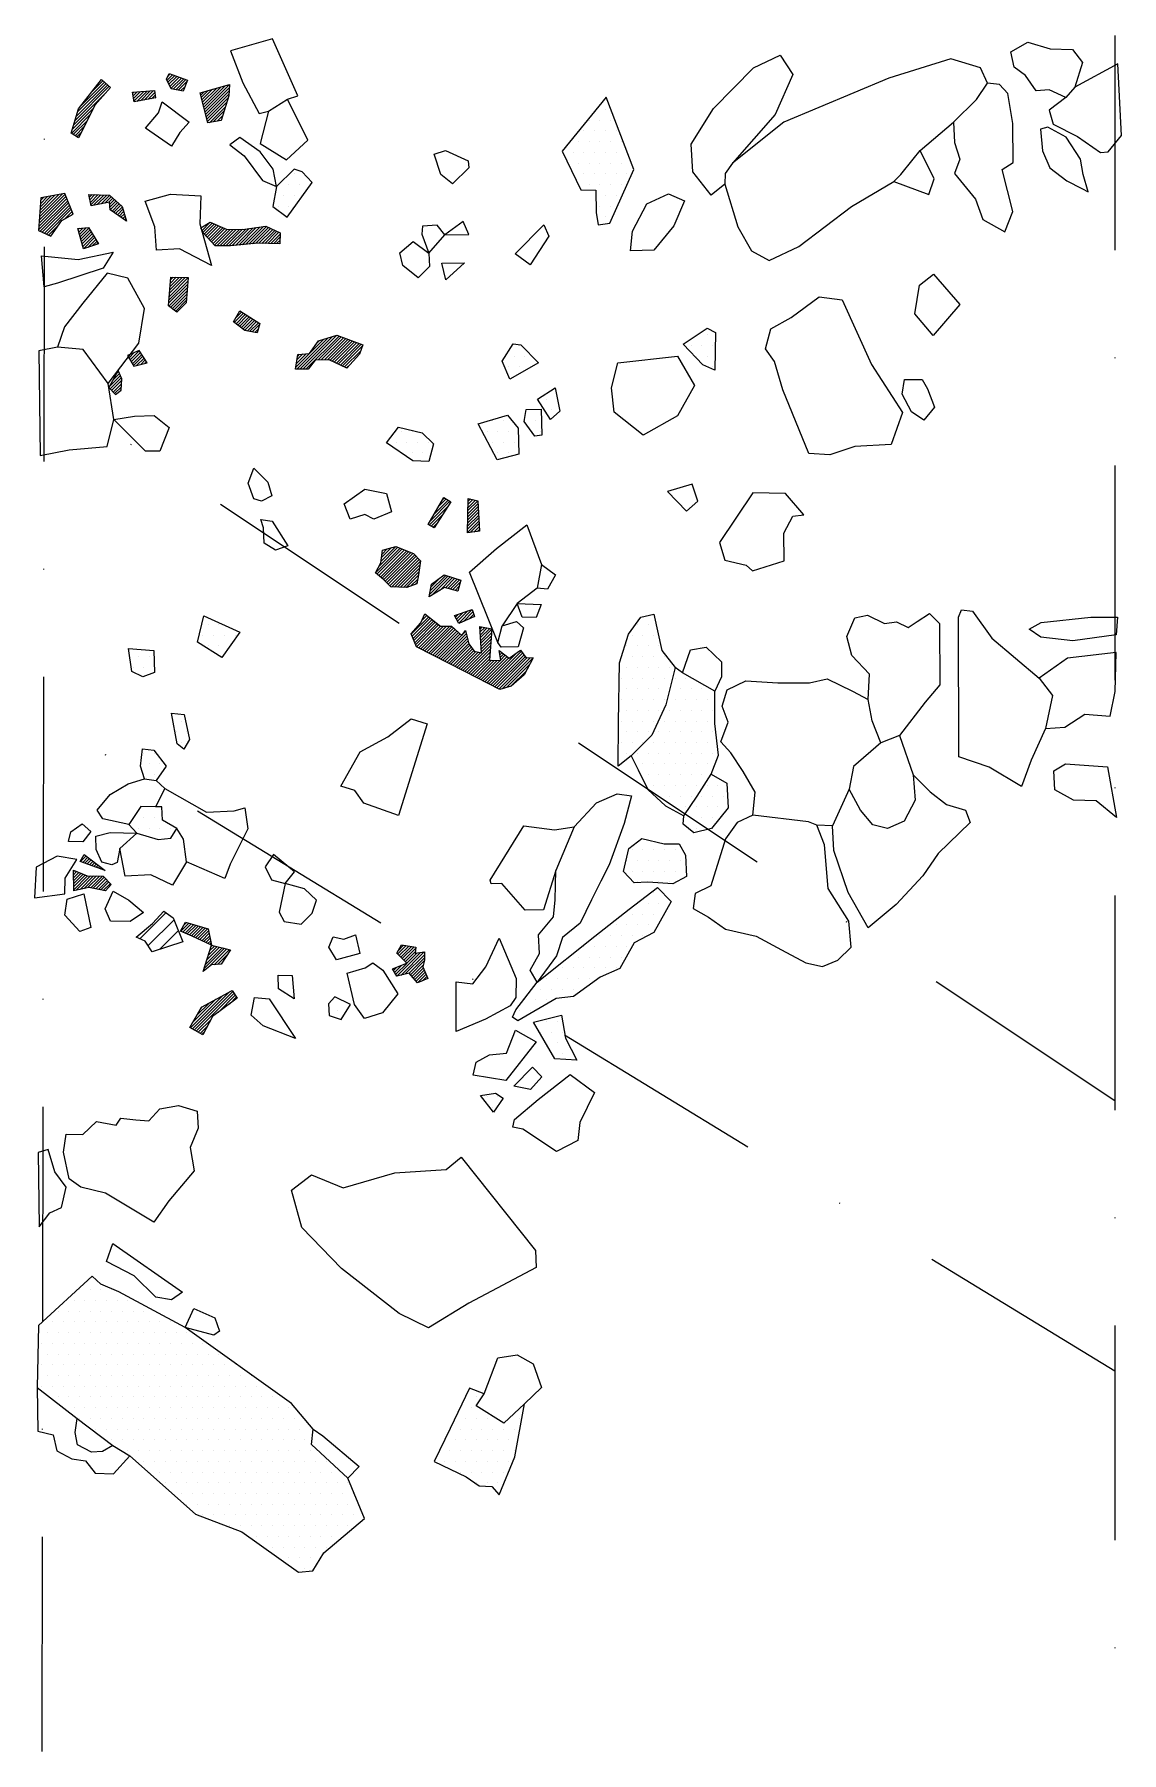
# Model space of a CAD drawing. Header units: metres. Extents: x 199 to 326, y -2100 to -1900.
import ezdxf

# ---------------------------------------------------------------- set-up
doc = ezdxf.new("R2010")
doc.units = ezdxf.units.M
doc.header["$LTSCALE"] = 25
doc.header["$MEASUREMENT"] = 0
doc.linetypes.add('STRICHPUNKTX2', pattern=[2, 1, -0.5, 0, -0.5])
doc.layers.get('0').update_dxf_attribs({"linetype": 'CONTINUOUS'})
for name, color, linetype in [('FEUER', 1, 'CONTINUOUS'), ('GRABUNGSGRENZE', 3, 'STRICHPUNKTX2'), ('KNOCHEN', 2, 'CONTINUOUS'), ('KNOCHENSCHRAFF', 2, 'CONTINUOUS'), ('STEINE', 4, 'CONTINUOUS'), ('STEINESCHRAFF', 4, 'CONTINUOUS')]:
    doc.layers.add(name, color=color, linetype=linetype)

# ---------------------------------------------------------------- blocks, each defined once
blk = doc.blocks.new('*X1')
at = {"color": 0}
for p, q in [((204.15, -1909.04), (207.47, -1905.72)), ((204.59, -1908.25), (207.28, -1905.56)), ((205.84, -1906.64), (207.09, -1905.4)), ((214.57, -1905.34), (215.21, -1904.7)), ((214.66, -1904.89), (214.95, -1904.61)), ((214.68, -1905.58), (215.47, -1904.79)), ((214.8, -1905.81), (215.73, -1904.89)), ((214.92, -1906.05), (215.99, -1904.98)), ((215.04, -1906.28), (216.25, -1905.08)), ((215.29, -1906.38), (216.51, -1905.17)), ((215.59, -1906.44), (216.77, -1905.26)), ((215.88, -1906.5), (216.88, -1905.5)), ((203.68, -1910.57), (207.35, -1906.9)), ((203.84, -1910.06), (207.85, -1906.05)), ((203.99, -1909.55), (207.66, -1905.89)), ((210.56, -1906.87), (210.71, -1906.73)), ((210.61, -1907.17), (211.09, -1906.7)), ((210.66, -1907.47), (211.47, -1906.67)), ((210.72, -1907.77), (211.85, -1906.64)), ((211.04, -1907.8), (212.24, -1906.61)), ((211.47, -1907.73), (212.62, -1906.58)), ((211.91, -1907.65), (213, -1906.55)), ((212.34, -1907.57), (213.15, -1906.75)), ((212.77, -1907.49), (213.19, -1907.07)), ((213.2, -1907.41), (213.23, -1907.39)), ((216.18, -1906.55), (216.64, -1906.09)), ((218.49, -1907.07), (218.88, -1906.68)), ((218.56, -1907.35), (219.38, -1906.54)), ((218.64, -1907.63), (219.87, -1906.4)), ((218.71, -1907.91), (220.36, -1906.26)), ((218.78, -1908.2), (220.85, -1906.13)), ((218.85, -1908.48), (221.34, -1905.99)), ((218.93, -1908.76), (221.84, -1905.85)), ((219, -1909.04), (221.82, -1906.22)), ((219.07, -1909.32), (221.81, -1906.59)), ((219.14, -1909.6), (221.79, -1906.95)), ((219.22, -1909.88), (221.71, -1907.39)), ((203.43, -1911.53), (205.65, -1909.31)), ((203.53, -1911.08), (206, -1908.6)), ((219.29, -1910.16), (221.54, -1907.91)), ((219.52, -1910.29), (221.37, -1908.43)), ((219.96, -1910.2), (221.2, -1908.96)), ((220.4, -1910.11), (221.03, -1909.48)), ((203.64, -1911.67), (205.29, -1910.02)), ((203.86, -1911.81), (204.93, -1910.73)), ((204.07, -1911.95), (204.57, -1911.44)), ((220.84, -1910.02), (220.87, -1910)), ((199.61, -1922.77), (203.01, -1919.38)), ((199.63, -1922.39), (202.9, -1919.12)), ((199.66, -1922.01), (202.8, -1918.87)), ((199.69, -1921.63), (202.7, -1918.62)), ((199.71, -1921.25), (202.39, -1918.58)), ((199.74, -1920.88), (201.95, -1918.66)), ((199.76, -1920.5), (201.52, -1918.74)), ((199.79, -1920.12), (201.09, -1918.81)), ((199.79, -1922.94), (203.11, -1919.63)), ((199.82, -1919.74), (200.66, -1918.89)), ((199.84, -1919.36), (200.23, -1918.97)), ((205.47, -1918.68), (205.51, -1918.64)), ((205.53, -1918.97), (205.85, -1918.66)), ((205.59, -1919.27), (206.18, -1918.67)), ((205.64, -1919.57), (206.52, -1918.69)), ((205.7, -1919.86), (206.86, -1918.7)), ((206.01, -1919.91), (207.2, -1918.72)), ((206.44, -1919.83), (207.54, -1918.73)), ((206.88, -1919.75), (207.87, -1918.76)), ((207.31, -1919.66), (208.05, -1918.92)), ((207.75, -1919.58), (208.24, -1919.09)), ((207.88, -1919.8), (208.43, -1919.26)), ((207.92, -1920.12), (208.61, -1919.43)), ((207.96, -1920.43), (208.8, -1919.59)), ((208.17, -1920.58), (208.98, -1919.76)), ((200.03, -1923.05), (203.21, -1919.88)), ((200.28, -1923.17), (203.31, -1920.13)), ((200.52, -1923.28), (203.41, -1920.38)), ((202.68, -1921.47), (203.51, -1920.64)), ((203.51, -1921), (203.61, -1920.89)), ((208.38, -1920.72), (209.17, -1919.93)), ((208.58, -1920.87), (209.34, -1920.11)), ((208.79, -1921.02), (209.42, -1920.38)), ((209, -1921.16), (209.51, -1920.65)), ((209.2, -1921.31), (209.59, -1920.93)), ((209.41, -1921.45), (209.67, -1921.2)), ((209.62, -1921.6), (209.75, -1921.47)), ((209.83, -1921.75), (209.83, -1921.74)), ((200.76, -1923.39), (201.93, -1922.22)), ((201, -1923.5), (201.12, -1923.39)), ((204.22, -1922.75), (204.39, -1922.59)), ((204.3, -1923.03), (204.77, -1922.56)), ((204.38, -1923.31), (205.16, -1922.53)), ((204.45, -1923.59), (205.45, -1922.58)), ((204.53, -1923.86), (205.59, -1922.8)), ((204.6, -1924.14), (205.72, -1923.02)), ((204.68, -1924.42), (205.86, -1923.24)), ((204.76, -1924.7), (205.99, -1923.46)), ((204.83, -1924.97), (206.13, -1923.68)), ((218.52, -1922.6), (218.71, -1922.41)), ((218.65, -1922.83), (219.57, -1921.9)), ((218.77, -1923.06), (219.84, -1921.98)), ((218.93, -1923.25), (220.09, -1922.09)), ((219.1, -1923.44), (220.34, -1922.2)), ((219.26, -1923.62), (220.58, -1922.31)), ((219.43, -1923.81), (220.83, -1922.41)), ((219.6, -1924), (221.07, -1922.52)), ((219.76, -1924.18), (221.32, -1922.63)), ((219.93, -1924.37), (221.56, -1922.74)), ((220.1, -1924.56), (221.91, -1922.74)), ((220.38, -1924.63), (222.27, -1922.73)), ((220.73, -1924.63), (222.64, -1922.73)), ((221.08, -1924.63), (223, -1922.72)), ((221.44, -1924.63), (223.36, -1922.71)), ((221.79, -1924.63), (223.74, -1922.69)), ((222.16, -1924.61), (224.15, -1922.63)), ((222.55, -1924.58), (224.56, -1922.57)), ((222.94, -1924.54), (224.97, -1922.51)), ((223.33, -1924.5), (225.39, -1922.45)), ((223.72, -1924.47), (225.8, -1922.39)), ((224.11, -1924.43), (226.15, -1922.39)), ((224.5, -1924.4), (226.4, -1922.5)), ((224.89, -1924.36), (226.64, -1922.61)), ((225.27, -1924.34), (226.88, -1922.72)), ((225.61, -1924.35), (227.13, -1922.83)), ((225.96, -1924.35), (227.37, -1922.94)), ((226.3, -1924.36), (227.61, -1923.05)), ((226.65, -1924.37), (227.75, -1923.27)), ((227, -1924.38), (227.73, -1923.64)), ((205.33, -1924.83), (206.26, -1923.9)), ((205.87, -1924.64), (206.4, -1924.11)), ((206.42, -1924.45), (206.53, -1924.33)), ((227.34, -1924.38), (227.71, -1924.01)), ((227.69, -1924.39), (227.7, -1924.38)), ((214.77, -1931.65), (216.95, -1929.47)), ((214.78, -1931.29), (216.98, -1929.09)), ((214.81, -1930.91), (217.02, -1928.7)), ((214.84, -1930.52), (217.02, -1928.34)), ((214.87, -1930.14), (216.68, -1928.33)), ((214.9, -1929.76), (216.34, -1928.32)), ((214.93, -1929.37), (215.99, -1928.31)), ((214.96, -1928.99), (215.65, -1928.3)), ((214.99, -1928.61), (215.3, -1928.29)), ((214.97, -1931.8), (216.92, -1929.86)), ((215.17, -1931.96), (216.88, -1930.25)), ((215.38, -1932.11), (216.85, -1930.64)), ((215.58, -1932.26), (216.81, -1931.02)), ((222.41, -1933.55), (223.48, -1932.49)), ((222.6, -1933.01), (223.26, -1932.36)), ((222.61, -1933.71), (223.69, -1932.63)), ((222.81, -1933.86), (223.91, -1932.77)), ((223.01, -1934.02), (224.13, -1932.9)), ((223.21, -1934.17), (224.34, -1933.04)), ((223.41, -1934.33), (224.56, -1933.18)), ((223.61, -1934.48), (224.77, -1933.32)), ((223.89, -1934.56), (224.99, -1933.45)), ((224.19, -1934.61), (225.21, -1933.59)), ((224.49, -1934.66), (225.36, -1933.79)), ((224.79, -1934.72), (225.22, -1934.29)), ((229.69, -1939.01), (233.34, -1935.35)), ((230.04, -1939.01), (233.85, -1935.2)), ((230.4, -1939.01), (234.35, -1935.05)), ((230.75, -1939.01), (234.61, -1935.15)), ((231.22, -1937.13), (232.83, -1935.51)), ((232.02, -1935.97), (232.32, -1935.67)), ((232.18, -1937.93), (234.87, -1935.24)), ((232.54, -1937.92), (235.13, -1935.34)), ((232.91, -1937.91), (235.39, -1935.43)), ((233.27, -1937.9), (235.64, -1935.53)), ((233.58, -1937.95), (235.9, -1935.62)), ((233.82, -1938.06), (236.16, -1935.72)), ((234.06, -1938.18), (236.42, -1935.81)), ((209.99, -1937.49), (210.13, -1937.36)), ((210.13, -1937.71), (210.76, -1937.08)), ((210.26, -1937.93), (211.34, -1936.85)), ((210.4, -1938.15), (211.48, -1937.06)), ((210.53, -1938.37), (211.62, -1937.28)), ((210.67, -1938.58), (211.76, -1937.49)), ((211.03, -1938.57), (211.89, -1937.71)), ((229.59, -1938.76), (231.16, -1937.18)), ((229.65, -1938.34), (230.78, -1937.21)), ((229.71, -1937.93), (230.4, -1937.23)), ((229.77, -1937.51), (230.02, -1937.26)), ((234.3, -1938.29), (236.68, -1935.91)), ((234.54, -1938.4), (236.94, -1936)), ((234.77, -1938.52), (237.19, -1936.1)), ((235.01, -1938.63), (237.35, -1936.3)), ((235.25, -1938.75), (237.13, -1936.87)), ((207.87, -1941.03), (209.13, -1939.77)), ((208.29, -1940.26), (209.03, -1939.52)), ((208.71, -1939.48), (208.92, -1939.27)), ((211.51, -1938.45), (212.03, -1937.93)), ((211.99, -1938.32), (212.17, -1938.14)), ((235.49, -1938.86), (235.69, -1938.66)), ((207.95, -1941.3), (209.24, -1940.01)), ((208.12, -1941.48), (209.28, -1940.33)), ((208.29, -1941.67), (209.26, -1940.7)), ((208.46, -1941.85), (209.25, -1941.06)), ((209.15, -1941.52), (209.23, -1941.43)), ((245.11, -1957.18), (247.31, -1954.97)), ((245.21, -1956.72), (247.53, -1954.4)), ((245.71, -1955.87), (247.31, -1954.27)), ((246.2, -1955.02), (247.09, -1954.13)), ((246.7, -1954.17), (246.88, -1953.99)), ((249.59, -1956.93), (250.87, -1955.66)), ((249.6, -1956.57), (250.85, -1955.33)), ((249.61, -1956.21), (250.83, -1954.99)), ((249.62, -1955.84), (250.81, -1954.66)), ((249.63, -1955.48), (250.79, -1954.33)), ((249.64, -1955.12), (250.5, -1954.26)), ((249.65, -1954.75), (250.21, -1954.19)), ((249.66, -1954.39), (249.92, -1954.13)), ((245.34, -1957.29), (246.66, -1955.98)), ((245.58, -1957.41), (246.01, -1956.98)), ((249.56, -1958.02), (250.92, -1956.67)), ((249.57, -1957.66), (250.9, -1956.33)), ((249.58, -1957.3), (250.88, -1956)), ((249.9, -1958.04), (250.94, -1957)), ((250.31, -1957.99), (250.96, -1957.34)), ((250.72, -1957.93), (250.98, -1957.67)), ((238.9, -1962.68), (241.72, -1959.85)), ((239.29, -1961.94), (241.47, -1959.75)), ((239.5, -1961.37), (241.22, -1959.65)), ((239.56, -1960.95), (240.72, -1959.79)), ((239.03, -1962.9), (241.98, -1959.95)), ((239.23, -1963.06), (242.23, -1960.05)), ((239.42, -1963.22), (242.49, -1960.15)), ((239.61, -1963.38), (242.74, -1960.25)), ((239.62, -1960.54), (240.22, -1959.94)), ((239.68, -1960.13), (239.71, -1960.09)), ((239.8, -1963.54), (242.99, -1960.35)), ((239.98, -1963.72), (243.25, -1960.45)), ((240.15, -1963.9), (243.43, -1960.62)), ((240.33, -1964.07), (243.61, -1960.8)), ((240.51, -1964.25), (243.78, -1960.98)), ((240.73, -1964.39), (243.95, -1961.17)), ((241.07, -1964.4), (244.1, -1961.36)), ((241.41, -1964.41), (244.04, -1961.78)), ((241.76, -1964.42), (243.97, -1962.2)), ((242.1, -1964.43), (243.9, -1962.62)), ((242.44, -1964.44), (243.84, -1963.04)), ((242.94, -1964.29), (243.78, -1963.46)), ((243.48, -1964.11), (243.72, -1963.87)), ((245.16, -1965.26), (247.3, -1963.11)), ((245.24, -1964.83), (247.03, -1963.03)), ((245.31, -1964.4), (246.44, -1963.27)), ((245.47, -1965.3), (247.57, -1963.2)), ((246.34, -1964.78), (247.84, -1963.29)), ((247, -1964.48), (248.11, -1963.37)), ((247.28, -1964.55), (248.37, -1963.46)), ((247.56, -1964.63), (248.64, -1963.54)), ((247.84, -1964.7), (248.72, -1963.82)), ((248.12, -1964.78), (248.58, -1964.31)), ((248.39, -1964.85), (248.44, -1964.8)), ((243.03, -1969.86), (245.05, -1967.84)), ((244.27, -1968.27), (244.85, -1967.69)), ((244.54, -1967.65), (244.65, -1967.53)), ((248.17, -1967.9), (248.52, -1967.55)), ((248.3, -1968.13), (249.07, -1967.36)), ((248.42, -1968.36), (249.61, -1967.17)), ((248.55, -1968.59), (250.11, -1967.02)), ((249.09, -1968.4), (250.21, -1967.28)), ((249.72, -1968.12), (250.3, -1967.54)), ((250.36, -1967.84), (250.4, -1967.8)), ((243.13, -1970.11), (245.24, -1968)), ((243.23, -1970.37), (245.44, -1968.15)), ((243.33, -1970.62), (245.64, -1968.31)), ((243.43, -1970.87), (245.84, -1968.46)), ((243.53, -1971.13), (246.04, -1968.62)), ((243.64, -1971.37), (246.24, -1968.77)), ((243.88, -1971.49), (246.44, -1968.93)), ((244.11, -1971.61), (246.79, -1968.93)), ((244.34, -1971.73), (247.14, -1968.93)), ((244.58, -1971.85), (247.5, -1968.93)), ((244.81, -1971.97), (247.78, -1969)), ((245.05, -1972.09), (247.96, -1969.17)), ((245.28, -1972.2), (248.15, -1969.34)), ((245.52, -1972.32), (248.33, -1969.51)), ((245.75, -1972.44), (248.52, -1969.68)), ((245.99, -1972.56), (248.7, -1969.85)), ((246.46, -1972.8), (249.43, -1969.82)), ((249.07, -1969.83), (249.36, -1969.54)), ((251.03, -1969.28), (251.28, -1969.04)), ((251.05, -1969.62), (251.58, -1969.09)), ((251.07, -1969.95), (251.87, -1969.15)), ((251.1, -1970.28), (252.17, -1969.21)), ((251.12, -1970.61), (252.38, -1969.35)), ((251.14, -1970.94), (252.35, -1969.73)), ((246.22, -1972.68), (248.88, -1970.02)), ((246.69, -1972.92), (249.5, -1970.11)), ((246.92, -1973.04), (249.57, -1970.39)), ((247.16, -1973.16), (249.65, -1970.67)), ((247.39, -1973.28), (249.72, -1970.95)), ((247.63, -1973.39), (249.85, -1971.17)), ((247.86, -1973.51), (250, -1971.38)), ((248.1, -1973.63), (250.15, -1971.58)), ((248.33, -1973.75), (250.3, -1971.78)), ((248.57, -1973.87), (250.55, -1971.89)), ((249.27, -1974.23), (252.24, -1971.25)), ((249.5, -1974.35), (252.22, -1971.64)), ((251.16, -1971.28), (252.32, -1970.11)), ((251.18, -1971.61), (252.3, -1970.49)), ((251.2, -1971.94), (252.27, -1970.87)), ((252.07, -1975.67), (255.84, -1971.9)), ((253.28, -1971.99), (253.38, -1971.89)), ((248.8, -1973.99), (250.84, -1971.95)), ((249.04, -1974.11), (251.12, -1972.02)), ((249.74, -1974.47), (252.19, -1972.02)), ((249.97, -1974.59), (252.16, -1972.4)), ((250.2, -1974.71), (252.13, -1972.78)), ((250.44, -1974.83), (252.35, -1972.92)), ((250.67, -1974.95), (252.69, -1972.93)), ((250.9, -1975.07), (253.03, -1972.95)), ((251.14, -1975.19), (253.36, -1972.96)), ((251.37, -1975.31), (254.19, -1972.49)), ((251.6, -1975.43), (254.39, -1972.64)), ((251.84, -1975.55), (255.41, -1971.97)), ((252.3, -1975.79), (255.99, -1972.1)), ((252.54, -1975.91), (256.14, -1972.31)), ((252.77, -1976.03), (256.28, -1972.52)), ((253, -1976.15), (256.54, -1972.61)), ((253.24, -1976.27), (256.89, -1972.62)), ((253.33, -1972.29), (253.58, -1972.04)), ((253.38, -1972.59), (253.78, -1972.19)), ((253.43, -1972.89), (253.98, -1972.34)), ((253.63, -1976.24), (257.18, -1972.68)), ((254.13, -1976.08), (256.81, -1973.41)), ((254.64, -1975.93), (256.43, -1974.14)), ((204.49, -1996.38), (205.15, -1995.72)), ((204.75, -1996.47), (205.35, -1995.87)), ((204.9, -1995.62), (204.95, -1995.57)), ((203.66, -1997.56), (203.78, -1997.44)), ((203.67, -1997.91), (204.04, -1997.54)), ((203.67, -1998.26), (204.29, -1997.64)), ((203.68, -1998.6), (204.54, -1997.75)), ((203.69, -1998.95), (204.79, -1997.85)), ((205.01, -1996.56), (205.55, -1996.02)), ((205.28, -1996.65), (205.75, -1996.18)), ((205.54, -1996.75), (205.96, -1996.33)), ((205.8, -1996.84), (206.16, -1996.48)), ((206.06, -1996.93), (206.36, -1996.63)), ((206.32, -1997.02), (206.56, -1996.78)), ((206.58, -1997.12), (206.76, -1996.94)), ((206.84, -1997.21), (206.96, -1997.09)), ((207.1, -1997.3), (207.17, -1997.24)), ((207.37, -1997.39), (207.37, -1997.39)), ((203.69, -1999.3), (205.04, -1997.95)), ((203.7, -1999.65), (205.29, -1998.05)), ((203.98, -1999.72), (205.65, -1998.05)), ((204.44, -1999.61), (206, -1998.05)), ((204.9, -1999.51), (206.35, -1998.05)), ((205.35, -1999.41), (206.7, -1998.06)), ((205.69, -1999.42), (207.06, -1998.06)), ((205.98, -1999.48), (207.26, -1998.2)), ((206.27, -1999.54), (207.44, -1998.38)), ((206.57, -1999.61), (207.62, -1998.56)), ((206.86, -1999.67), (207.79, -1998.73)), ((207.15, -1999.73), (207.97, -1998.91)), ((216.17, -2004.5), (217.13, -2003.54)), ((216.42, -2004.6), (217.4, -2003.62)), ((216.54, -2003.78), (216.85, -2003.46)), ((216.67, -2004.71), (217.68, -2003.7)), ((216.92, -2004.81), (217.95, -2003.78)), ((217.17, -2004.92), (218.22, -2003.86)), ((217.41, -2005.02), (218.5, -2003.94)), ((217.66, -2005.13), (218.77, -2004.02)), ((217.9, -2005.25), (219.05, -2004.1)), ((218.14, -2005.36), (219.32, -2004.18)), ((218.38, -2005.47), (219.42, -2004.43)), ((218.62, -2005.59), (219.48, -2004.72)), ((218.86, -2005.7), (219.54, -2005.02)), ((219.1, -2005.81), (219.6, -2005.31)), ((219.34, -2005.93), (219.66, -2005.6)), ((219.58, -2006.04), (219.72, -2005.89)), ((218.91, -2008.83), (221.26, -2006.48)), ((219.08, -2008.31), (220.98, -2006.41)), ((219.24, -2007.79), (220.69, -2006.34)), ((219.33, -2008.76), (221.55, -2006.55)), ((219.41, -2007.27), (220.4, -2006.28)), ((219.57, -2006.75), (220.12, -2006.21)), ((219.74, -2006.23), (219.83, -2006.14)), ((220.05, -2008.39), (221.83, -2006.61)), ((220.44, -2008.36), (221.61, -2007.19)), ((241.34, -2009.73), (244.11, -2006.96)), ((241.46, -2007.14), (242.43, -2006.16)), ((241.53, -2006.72), (242.13, -2006.12)), ((241.63, -2007.32), (242.74, -2006.21)), ((241.8, -2009.63), (244.52, -2006.9)), ((241.81, -2007.5), (243.05, -2006.26)), ((241.98, -2007.68), (243.35, -2006.31)), ((242.16, -2007.85), (243.54, -2006.48)), ((242.27, -2009.51), (244.56, -2007.22)), ((242.34, -2008.03), (243.51, -2006.86)), ((242.51, -2008.21), (243.7, -2007.02)), ((242.74, -2009.4), (244.56, -2007.57)), ((220.83, -2008.33), (220.98, -2008.17)), ((240.95, -2009.06), (241.33, -2008.68)), ((241.08, -2009.29), (241.91, -2008.46)), ((241.21, -2009.51), (242.49, -2008.23)), ((242.93, -2009.56), (244.54, -2007.95)), ((243.09, -2009.75), (244.41, -2008.44)), ((243.25, -2009.94), (244.42, -2008.78)), ((243.42, -2010.13), (244.53, -2009.02)), ((243.58, -2010.32), (244.64, -2009.27)), ((243.75, -2010.51), (244.75, -2009.51)), ((244.35, -2010.26), (244.85, -2009.76)), ((217.52, -2015.87), (221.85, -2011.54)), ((217.75, -2016), (222.24, -2011.51)), ((217.97, -2016.13), (222.38, -2011.72)), ((220.51, -2013.95), (222.52, -2011.93)), ((244.96, -2010.01), (244.96, -2010)), ((217.3, -2015.75), (221.06, -2011.98)), ((217.51, -2015.18), (220.27, -2012.42)), ((218.02, -2014.32), (219.47, -2012.86)), ((218.53, -2013.46), (218.68, -2013.3)), ((221.84, -2012.97), (222.66, -2012.15)), ((218.2, -2016.26), (219.66, -2014.8)), ((218.42, -2016.39), (219.27, -2015.54)), ((218.65, -2016.52), (218.87, -2016.29))]:
    blk.add_line(p, q, dxfattribs=at)
blk = doc.blocks.new('*X2')
at = {"color": 0}
for p, q in [((265.625, -1908.75), (265.625, -1908.75)), ((263.125, -1911.25), (263.125, -1911.25)), ((263.75, -1910), (263.75, -1910)), ((264.375, -1911.25), (264.375, -1911.25)), ((265, -1910), (265, -1910)), ((265.625, -1911.25), (265.625, -1911.25)), ((266.25, -1910), (266.25, -1910)), ((266.875, -1911.25), (266.875, -1911.25)), ((261.875, -1913.75), (261.875, -1913.75)), ((262.5, -1912.5), (262.5, -1912.5)), ((263.125, -1913.75), (263.125, -1913.75)), ((263.75, -1912.5), (263.75, -1912.5)), ((264.375, -1913.75), (264.375, -1913.75)), ((265, -1912.5), (265, -1912.5)), ((265.625, -1913.75), (265.625, -1913.75)), ((266.25, -1912.5), (266.25, -1912.5)), ((266.875, -1913.75), (266.875, -1913.75)), ((267.5, -1912.5), (267.5, -1912.5)), ((268.125, -1913.75), (268.125, -1913.75)), ((262.5, -1915), (262.5, -1915)), ((263.75, -1915), (263.75, -1915)), ((265, -1915), (265, -1915)), ((266.25, -1915), (266.25, -1915)), ((267.5, -1915), (267.5, -1915)), ((228.75, -1917.5), (228.75, -1917.5)), ((229.375, -1916.25), (229.375, -1916.25)), ((230, -1917.5), (230, -1917.5)), ((231.25, -1917.5), (231.25, -1917.5)), ((262.5, -1917.5), (262.5, -1917.5)), ((263.125, -1916.25), (263.125, -1916.25)), ((263.75, -1917.5), (263.75, -1917.5)), ((264.375, -1916.25), (264.375, -1916.25)), ((265, -1917.5), (265, -1917.5)), ((265.625, -1916.25), (265.625, -1916.25)), ((266.25, -1917.5), (266.25, -1917.5)), ((266.875, -1916.25), (266.875, -1916.25)), ((267.5, -1917.5), (267.5, -1917.5)), ((268.125, -1916.25), (268.125, -1916.25)), ((228.125, -1918.75), (228.125, -1918.75)), ((229.375, -1918.75), (229.375, -1918.75)), ((265.625, -1918.75), (265.625, -1918.75)), ((266.875, -1918.75), (266.875, -1918.75)), ((227.5, -1920), (227.5, -1920)), ((228.75, -1920), (228.75, -1920)), ((265, -1920), (265, -1920)), ((265.625, -1921.25), (265.625, -1921.25)), ((266.25, -1920), (266.25, -1920)), ((277.5, -1935), (277.5, -1935)), ((255, -1937.5), (255, -1937.5)), ((255.625, -1936.25), (255.625, -1936.25)), ((256.25, -1937.5), (256.25, -1937.5)), ((275.625, -1936.25), (275.625, -1936.25)), ((276.25, -1937.5), (276.25, -1937.5)), ((276.875, -1936.25), (276.875, -1936.25)), ((277.5, -1937.5), (277.5, -1937.5)), ((278.125, -1936.25), (278.125, -1936.25)), ((254.375, -1938.75), (254.375, -1938.75)), ((255.625, -1938.75), (255.625, -1938.75)), ((256.875, -1938.75), (256.875, -1938.75)), ((278.125, -1938.75), (278.125, -1938.75)), ((256.875, -1943.75), (256.875, -1943.75)), ((258.125, -1943.75), (258.125, -1943.75)), ((258.75, -1942.5), (258.75, -1942.5)), ((259.375, -1943.75), (259.375, -1943.75)), ((260, -1942.5), (260, -1942.5)), ((252.5, -1945), (252.5, -1945)), ((253.75, -1945), (253.75, -1945)), ((256.25, -1945), (256.25, -1945)), ((257.5, -1945), (257.5, -1945)), ((241.25, -1947.5), (241.25, -1947.5)), ((241.875, -1946.25), (241.875, -1946.25)), ((242.5, -1947.5), (242.5, -1947.5)), ((243.125, -1946.25), (243.125, -1946.25)), ((243.75, -1947.5), (243.75, -1947.5)), ((245, -1947.5), (245, -1947.5)), ((251.875, -1946.25), (251.875, -1946.25)), ((252.5, -1947.5), (252.5, -1947.5)), ((253.125, -1946.25), (253.125, -1946.25)), ((253.75, -1947.5), (253.75, -1947.5)), ((254.375, -1946.25), (254.375, -1946.25)), ((255, -1947.5), (255, -1947.5)), ((258.125, -1946.25), (258.125, -1946.25)), ((241.875, -1948.75), (241.875, -1948.75)), ((243.125, -1948.75), (243.125, -1948.75)), ((244.375, -1948.75), (244.375, -1948.75)), ((253.125, -1948.75), (253.125, -1948.75)), ((254.375, -1948.75), (254.375, -1948.75)), ((219.375, -1968.75), (219.375, -1968.75)), ((220.625, -1968.75), (220.625, -1968.75)), ((269.375, -1968.75), (269.375, -1968.75)), ((270.625, -1968.75), (270.625, -1968.75)), ((218.75, -1970), (218.75, -1970)), ((219.375, -1971.25), (219.375, -1971.25)), ((220, -1970), (220, -1970)), ((220.625, -1971.25), (220.625, -1971.25)), ((221.25, -1970), (221.25, -1970)), ((221.875, -1971.25), (221.875, -1971.25)), ((222.5, -1970), (222.5, -1970)), ((268.125, -1971.25), (268.125, -1971.25)), ((268.75, -1970), (268.75, -1970)), ((269.375, -1971.25), (269.375, -1971.25)), ((270, -1970), (270, -1970)), ((270.625, -1971.25), (270.625, -1971.25)), ((271.25, -1970), (271.25, -1970)), ((271.875, -1971.25), (271.875, -1971.25)), ((210.625, -1973.75), (210.625, -1973.75)), ((211.25, -1972.5), (211.25, -1972.5)), ((211.875, -1973.75), (211.875, -1973.75)), ((212.5, -1972.5), (212.5, -1972.5)), ((268.125, -1973.75), (268.125, -1973.75)), ((268.75, -1972.5), (268.75, -1972.5)), ((269.375, -1973.75), (269.375, -1973.75)), ((270, -1972.5), (270, -1972.5)), ((270.625, -1973.75), (270.625, -1973.75)), ((271.25, -1972.5), (271.25, -1972.5)), ((271.875, -1973.75), (271.875, -1973.75)), ((272.5, -1972.5), (272.5, -1972.5)), ((273.125, -1973.75), (273.125, -1973.75)), ((267.5, -1975), (267.5, -1975)), ((268.75, -1975), (268.75, -1975)), ((270, -1975), (270, -1975)), ((271.25, -1975), (271.25, -1975)), ((272.5, -1975), (272.5, -1975)), ((273.75, -1975), (273.75, -1975)), ((275, -1975), (275, -1975)), ((267.5, -1977.5), (267.5, -1977.5)), ((268.125, -1976.25), (268.125, -1976.25)), ((268.75, -1977.5), (268.75, -1977.5)), ((269.375, -1976.25), (269.375, -1976.25)), ((270, -1977.5), (270, -1977.5)), ((270.625, -1976.25), (270.625, -1976.25)), ((271.25, -1977.5), (271.25, -1977.5)), ((271.875, -1976.25), (271.875, -1976.25)), ((272.5, -1977.5), (272.5, -1977.5)), ((273.125, -1976.25), (273.125, -1976.25)), ((273.75, -1977.5), (273.75, -1977.5)), ((274.375, -1976.25), (274.375, -1976.25)), ((275, -1977.5), (275, -1977.5)), ((275.625, -1976.25), (275.625, -1976.25)), ((276.25, -1977.5), (276.25, -1977.5)), ((276.875, -1976.25), (276.875, -1976.25)), ((277.5, -1977.5), (277.5, -1977.5)), ((268.125, -1978.75), (268.125, -1978.75)), ((269.375, -1978.75), (269.375, -1978.75)), ((270.625, -1978.75), (270.625, -1978.75)), ((271.875, -1978.75), (271.875, -1978.75)), ((273.125, -1978.75), (273.125, -1978.75)), ((274.375, -1978.75), (274.375, -1978.75)), ((275.625, -1978.75), (275.625, -1978.75)), ((276.875, -1978.75), (276.875, -1978.75)), ((278.125, -1978.75), (278.125, -1978.75)), ((215.625, -1981.25), (215.625, -1981.25)), ((216.25, -1980), (216.25, -1980)), ((216.875, -1981.25), (216.875, -1981.25)), ((267.5, -1980), (267.5, -1980)), ((268.125, -1981.25), (268.125, -1981.25)), ((268.75, -1980), (268.75, -1980)), ((269.375, -1981.25), (269.375, -1981.25)), ((270, -1980), (270, -1980)), ((270.625, -1981.25), (270.625, -1981.25)), ((271.25, -1980), (271.25, -1980)), ((271.875, -1981.25), (271.875, -1981.25)), ((272.5, -1980), (272.5, -1980)), ((273.125, -1981.25), (273.125, -1981.25)), ((273.75, -1980), (273.75, -1980)), ((274.375, -1981.25), (274.375, -1981.25)), ((275, -1980), (275, -1980)), ((275.625, -1981.25), (275.625, -1981.25)), ((276.25, -1980), (276.25, -1980)), ((276.875, -1981.25), (276.875, -1981.25)), ((277.5, -1980), (277.5, -1980)), ((278.125, -1981.25), (278.125, -1981.25)), ((211.875, -1983.75), (211.875, -1983.75)), ((213.125, -1983.75), (213.125, -1983.75)), ((216.25, -1982.5), (216.25, -1982.5)), ((267.5, -1982.5), (267.5, -1982.5)), ((268.125, -1983.75), (268.125, -1983.75)), ((268.75, -1982.5), (268.75, -1982.5)), ((269.375, -1983.75), (269.375, -1983.75)), ((270, -1982.5), (270, -1982.5)), ((270.625, -1983.75), (270.625, -1983.75)), ((271.25, -1982.5), (271.25, -1982.5)), ((271.875, -1983.75), (271.875, -1983.75)), ((272.5, -1982.5), (272.5, -1982.5)), ((273.125, -1983.75), (273.125, -1983.75)), ((273.75, -1982.5), (273.75, -1982.5)), ((274.375, -1983.75), (274.375, -1983.75)), ((275, -1982.5), (275, -1982.5)), ((275.625, -1983.75), (275.625, -1983.75)), ((276.25, -1982.5), (276.25, -1982.5)), ((276.875, -1983.75), (276.875, -1983.75)), ((277.5, -1982.5), (277.5, -1982.5)), ((278.125, -1983.75), (278.125, -1983.75)), ((212.5, -1985), (212.5, -1985)), ((213.75, -1985), (213.75, -1985)), ((270, -1985), (270, -1985)), ((271.25, -1985), (271.25, -1985)), ((272.5, -1985), (272.5, -1985)), ((273.75, -1985), (273.75, -1985)), ((275, -1985), (275, -1985)), ((276.25, -1985), (276.25, -1985)), ((277.5, -1985), (277.5, -1985)), ((211.875, -1986.25), (211.875, -1986.25)), ((213.125, -1986.25), (213.125, -1986.25)), ((270.625, -1986.25), (270.625, -1986.25)), ((271.25, -1987.5), (271.25, -1987.5)), ((271.875, -1986.25), (271.875, -1986.25)), ((272.5, -1987.5), (272.5, -1987.5)), ((273.125, -1986.25), (273.125, -1986.25)), ((273.75, -1987.5), (273.75, -1987.5)), ((274.375, -1986.25), (274.375, -1986.25)), ((275, -1987.5), (275, -1987.5)), ((275.625, -1986.25), (275.625, -1986.25)), ((276.25, -1987.5), (276.25, -1987.5)), ((276.875, -1986.25), (276.875, -1986.25)), ((277.5, -1987.5), (277.5, -1987.5)), ((278.75, -1987.5), (278.75, -1987.5)), ((271.875, -1988.75), (271.875, -1988.75)), ((273.125, -1988.75), (273.125, -1988.75)), ((274.375, -1988.75), (274.375, -1988.75)), ((275.625, -1988.75), (275.625, -1988.75)), ((276.875, -1988.75), (276.875, -1988.75)), ((278.125, -1988.75), (278.125, -1988.75)), ((279.375, -1988.75), (279.375, -1988.75)), ((211.875, -1991.25), (211.875, -1991.25)), ((212.5, -1990), (212.5, -1990)), ((213.125, -1991.25), (213.125, -1991.25)), ((213.75, -1990), (213.75, -1990)), ((273.75, -1990), (273.75, -1990)), ((275, -1990), (275, -1990)), ((275.625, -1991.25), (275.625, -1991.25)), ((276.25, -1990), (276.25, -1990)), ((276.875, -1991.25), (276.875, -1991.25)), ((277.5, -1990), (277.5, -1990)), ((278.125, -1991.25), (278.125, -1991.25)), ((278.75, -1990), (278.75, -1990)), ((211.25, -1992.5), (211.25, -1992.5)), ((212.5, -1992.5), (212.5, -1992.5)), ((213.75, -1992.5), (213.75, -1992.5)), ((215, -1992.5), (215, -1992.5)), ((276.25, -1992.5), (276.25, -1992.5)), ((277.5, -1992.5), (277.5, -1992.5)), ((268.75, -1995), (268.75, -1995)), ((270, -1995), (270, -1995)), ((271.25, -1995), (271.25, -1995)), ((272.5, -1995), (272.5, -1995)), ((273.75, -1995), (273.75, -1995)), ((268.125, -1996.25), (268.125, -1996.25)), ((268.75, -1997.5), (268.75, -1997.5)), ((269.375, -1996.25), (269.375, -1996.25)), ((270, -1997.5), (270, -1997.5)), ((270.625, -1996.25), (270.625, -1996.25)), ((271.25, -1997.5), (271.25, -1997.5)), ((271.875, -1996.25), (271.875, -1996.25)), ((272.5, -1997.5), (272.5, -1997.5)), ((273.125, -1996.25), (273.125, -1996.25)), ((273.75, -1997.5), (273.75, -1997.5)), ((274.375, -1996.25), (274.375, -1996.25)), ((275, -1997.5), (275, -1997.5)), ((269.375, -1998.75), (269.375, -1998.75)), ((270.625, -1998.75), (270.625, -1998.75)), ((271.875, -1998.75), (271.875, -1998.75)), ((273.125, -1998.75), (273.125, -1998.75)), ((269.375, -2001.25), (269.375, -2001.25)), ((270.625, -2001.25), (270.625, -2001.25)), ((271.25, -2000), (271.25, -2000)), ((271.875, -2001.25), (271.875, -2001.25)), ((273.125, -2001.25), (273.125, -2001.25)), ((266.875, -2003.75), (266.875, -2003.75)), ((268.125, -2003.75), (268.125, -2003.75)), ((268.75, -2002.5), (268.75, -2002.5)), ((269.375, -2003.75), (269.375, -2003.75)), ((270, -2002.5), (270, -2002.5)), ((270.625, -2003.75), (270.625, -2003.75)), ((271.25, -2002.5), (271.25, -2002.5)), ((265, -2005), (265, -2005)), ((266.25, -2005), (266.25, -2005)), ((267.5, -2005), (267.5, -2005)), ((268.75, -2005), (268.75, -2005)), ((270, -2005), (270, -2005)), ((262.5, -2007.5), (262.5, -2007.5)), ((263.125, -2006.25), (263.125, -2006.25)), ((263.75, -2007.5), (263.75, -2007.5)), ((264.375, -2006.25), (264.375, -2006.25)), ((265, -2007.5), (265, -2007.5)), ((265.625, -2006.25), (265.625, -2006.25)), ((266.25, -2007.5), (266.25, -2007.5)), ((266.875, -2006.25), (266.875, -2006.25)), ((267.5, -2007.5), (267.5, -2007.5)), ((268.125, -2006.25), (268.125, -2006.25)), ((260.625, -2008.75), (260.625, -2008.75)), ((261.875, -2008.75), (261.875, -2008.75)), ((263.125, -2008.75), (263.125, -2008.75)), ((264.375, -2008.75), (264.375, -2008.75)), ((265.625, -2008.75), (265.625, -2008.75)), ((266.875, -2008.75), (266.875, -2008.75)), ((258.125, -2011.25), (258.125, -2011.25)), ((258.75, -2010), (258.75, -2010)), ((259.375, -2011.25), (259.375, -2011.25)), ((260, -2010), (260, -2010)), ((260.625, -2011.25), (260.625, -2011.25)), ((261.25, -2010), (261.25, -2010)), ((261.875, -2011.25), (261.875, -2011.25)), ((262.5, -2010), (262.5, -2010)), ((263.75, -2010), (263.75, -2010)), ((234.375, -2013.75), (234.375, -2013.75)), ((255.625, -2013.75), (255.625, -2013.75)), ((256.25, -2012.5), (256.25, -2012.5)), ((256.875, -2013.75), (256.875, -2013.75)), ((257.5, -2012.5), (257.5, -2012.5)), ((258.75, -2012.5), (258.75, -2012.5)), ((258.75, -2015), (258.75, -2015)), ((260, -2015), (260, -2015)), ((258.125, -2016.25), (258.125, -2016.25)), ((258.75, -2017.5), (258.75, -2017.5)), ((259.375, -2016.25), (259.375, -2016.25)), ((260, -2017.5), (260, -2017.5)), ((260.625, -2016.25), (260.625, -2016.25)), ((261.25, -2017.5), (261.25, -2017.5)), ((260.625, -2018.75), (260.625, -2018.75)), ((261.875, -2018.75), (261.875, -2018.75)), ((251.875, -2023.75), (251.875, -2023.75)), ((253.125, -2023.75), (253.125, -2023.75)), ((252.5, -2025), (252.5, -2025)), ((203.75, -2047.5), (203.75, -2047.5)), ((204.375, -2046.25), (204.375, -2046.25)), ((205, -2047.5), (205, -2047.5)), ((205.625, -2046.25), (205.625, -2046.25)), ((206.25, -2047.5), (206.25, -2047.5)), ((206.875, -2046.25), (206.875, -2046.25)), ((207.5, -2047.5), (207.5, -2047.5)), ((208.125, -2046.25), (208.125, -2046.25)), ((208.75, -2047.5), (208.75, -2047.5)), ((210, -2047.5), (210, -2047.5)), ((201.875, -2048.75), (201.875, -2048.75)), ((203.125, -2048.75), (203.125, -2048.75)), ((204.375, -2048.75), (204.375, -2048.75)), ((205.625, -2048.75), (205.625, -2048.75)), ((206.875, -2048.75), (206.875, -2048.75)), ((208.125, -2048.75), (208.125, -2048.75)), ((209.375, -2048.75), (209.375, -2048.75)), ((210.625, -2048.75), (210.625, -2048.75)), ((211.875, -2048.75), (211.875, -2048.75)), ((200.625, -2051.25), (200.625, -2051.25)), ((201.25, -2050), (201.25, -2050)), ((201.875, -2051.25), (201.875, -2051.25)), ((202.5, -2050), (202.5, -2050)), ((203.125, -2051.25), (203.125, -2051.25)), ((203.75, -2050), (203.75, -2050)), ((204.375, -2051.25), (204.375, -2051.25)), ((205, -2050), (205, -2050)), ((205.625, -2051.25), (205.625, -2051.25)), ((206.25, -2050), (206.25, -2050)), ((206.875, -2051.25), (206.875, -2051.25)), ((207.5, -2050), (207.5, -2050)), ((208.125, -2051.25), (208.125, -2051.25)), ((208.75, -2050), (208.75, -2050)), ((209.375, -2051.25), (209.375, -2051.25)), ((210, -2050), (210, -2050)), ((210.625, -2051.25), (210.625, -2051.25)), ((211.25, -2050), (211.25, -2050)), ((211.875, -2051.25), (211.875, -2051.25)), ((212.5, -2050), (212.5, -2050)), ((213.125, -2051.25), (213.125, -2051.25)), ((213.75, -2050), (213.75, -2050)), ((214.375, -2051.25), (214.375, -2051.25)), ((215, -2050), (215, -2050)), ((215.625, -2051.25), (215.625, -2051.25)), ((216.875, -2051.25), (216.875, -2051.25)), ((200, -2052.5), (200, -2052.5)), ((200.625, -2053.75), (200.625, -2053.75)), ((201.25, -2052.5), (201.25, -2052.5)), ((201.875, -2053.75), (201.875, -2053.75)), ((202.5, -2052.5), (202.5, -2052.5)), ((203.125, -2053.75), (203.125, -2053.75)), ((203.75, -2052.5), (203.75, -2052.5)), ((204.375, -2053.75), (204.375, -2053.75)), ((205, -2052.5), (205, -2052.5)), ((205.625, -2053.75), (205.625, -2053.75)), ((206.25, -2052.5), (206.25, -2052.5)), ((206.875, -2053.75), (206.875, -2053.75)), ((207.5, -2052.5), (207.5, -2052.5)), ((208.125, -2053.75), (208.125, -2053.75)), ((208.75, -2052.5), (208.75, -2052.5)), ((209.375, -2053.75), (209.375, -2053.75)), ((210, -2052.5), (210, -2052.5)), ((210.625, -2053.75), (210.625, -2053.75)), ((211.25, -2052.5), (211.25, -2052.5)), ((211.875, -2053.75), (211.875, -2053.75)), ((212.5, -2052.5), (212.5, -2052.5)), ((213.125, -2053.75), (213.125, -2053.75)), ((213.75, -2052.5), (213.75, -2052.5)), ((214.375, -2053.75), (214.375, -2053.75)), ((215, -2052.5), (215, -2052.5)), ((215.625, -2053.75), (215.625, -2053.75)), ((216.25, -2052.5), (216.25, -2052.5)), ((216.875, -2053.75), (216.875, -2053.75)), ((217.5, -2052.5), (217.5, -2052.5)), ((218.125, -2053.75), (218.125, -2053.75)), ((218.75, -2052.5), (218.75, -2052.5)), ((219.375, -2053.75), (219.375, -2053.75)), ((220.625, -2053.75), (220.625, -2053.75)), ((200, -2055), (200, -2055)), ((201.25, -2055), (201.25, -2055)), ((202.5, -2055), (202.5, -2055)), ((203.75, -2055), (203.75, -2055)), ((205, -2055), (205, -2055)), ((206.25, -2055), (206.25, -2055)), ((207.5, -2055), (207.5, -2055)), ((208.75, -2055), (208.75, -2055)), ((210, -2055), (210, -2055)), ((211.25, -2055), (211.25, -2055)), ((212.5, -2055), (212.5, -2055)), ((213.75, -2055), (213.75, -2055)), ((215, -2055), (215, -2055)), ((216.25, -2055), (216.25, -2055)), ((217.5, -2055), (217.5, -2055)), ((218.75, -2055), (218.75, -2055)), ((220, -2055), (220, -2055)), ((221.25, -2055), (221.25, -2055)), ((222.5, -2055), (222.5, -2055)), ((200, -2057.5), (200, -2057.5)), ((200.625, -2056.25), (200.625, -2056.25)), ((201.25, -2057.5), (201.25, -2057.5)), ((201.875, -2056.25), (201.875, -2056.25)), ((202.5, -2057.5), (202.5, -2057.5)), ((203.125, -2056.25), (203.125, -2056.25)), ((203.75, -2057.5), (203.75, -2057.5)), ((204.375, -2056.25), (204.375, -2056.25)), ((205, -2057.5), (205, -2057.5)), ((205.625, -2056.25), (205.625, -2056.25)), ((206.25, -2057.5), (206.25, -2057.5)), ((206.875, -2056.25), (206.875, -2056.25)), ((207.5, -2057.5), (207.5, -2057.5)), ((208.125, -2056.25), (208.125, -2056.25)), ((208.75, -2057.5), (208.75, -2057.5)), ((209.375, -2056.25), (209.375, -2056.25)), ((210, -2057.5), (210, -2057.5)), ((210.625, -2056.25), (210.625, -2056.25)), ((211.25, -2057.5), (211.25, -2057.5)), ((211.875, -2056.25), (211.875, -2056.25)), ((212.5, -2057.5), (212.5, -2057.5)), ((213.125, -2056.25), (213.125, -2056.25)), ((213.75, -2057.5), (213.75, -2057.5)), ((214.375, -2056.25), (214.375, -2056.25)), ((215, -2057.5), (215, -2057.5)), ((215.625, -2056.25), (215.625, -2056.25)), ((216.25, -2057.5), (216.25, -2057.5)), ((216.875, -2056.25), (216.875, -2056.25)), ((217.5, -2057.5), (217.5, -2057.5)), ((218.125, -2056.25), (218.125, -2056.25)), ((218.75, -2057.5), (218.75, -2057.5)), ((219.375, -2056.25), (219.375, -2056.25)), ((220, -2057.5), (220, -2057.5)), ((220.625, -2056.25), (220.625, -2056.25)), ((221.25, -2057.5), (221.25, -2057.5)), ((221.875, -2056.25), (221.875, -2056.25)), ((222.5, -2057.5), (222.5, -2057.5)), ((223.125, -2056.25), (223.125, -2056.25)), ((223.75, -2057.5), (223.75, -2057.5)), ((224.375, -2056.25), (224.375, -2056.25)), ((225, -2057.5), (225, -2057.5)), ((226.25, -2057.5), (226.25, -2057.5)), ((201.875, -2058.75), (201.875, -2058.75)), ((203.125, -2058.75), (203.125, -2058.75)), ((204.375, -2058.75), (204.375, -2058.75)), ((205.625, -2058.75), (205.625, -2058.75)), ((206.875, -2058.75), (206.875, -2058.75)), ((208.125, -2058.75), (208.125, -2058.75)), ((209.375, -2058.75), (209.375, -2058.75)), ((210.625, -2058.75), (210.625, -2058.75)), ((211.875, -2058.75), (211.875, -2058.75)), ((213.125, -2058.75), (213.125, -2058.75)), ((214.375, -2058.75), (214.375, -2058.75)), ((215.625, -2058.75), (215.625, -2058.75)), ((216.875, -2058.75), (216.875, -2058.75)), ((218.125, -2058.75), (218.125, -2058.75)), ((219.375, -2058.75), (219.375, -2058.75)), ((220.625, -2058.75), (220.625, -2058.75)), ((221.875, -2058.75), (221.875, -2058.75)), ((223.125, -2058.75), (223.125, -2058.75)), ((224.375, -2058.75), (224.375, -2058.75)), ((225.625, -2058.75), (225.625, -2058.75)), ((226.875, -2058.75), (226.875, -2058.75)), ((249.375, -2058.75), (249.375, -2058.75)), ((250.625, -2058.75), (250.625, -2058.75)), ((202.5, -2060), (202.5, -2060)), ((203.75, -2060), (203.75, -2060)), ((204.375, -2061.25), (204.375, -2061.25)), ((205, -2060), (205, -2060)), ((205.625, -2061.25), (205.625, -2061.25)), ((206.25, -2060), (206.25, -2060)), ((206.875, -2061.25), (206.875, -2061.25)), ((207.5, -2060), (207.5, -2060)), ((208.125, -2061.25), (208.125, -2061.25)), ((208.75, -2060), (208.75, -2060)), ((209.375, -2061.25), (209.375, -2061.25)), ((210, -2060), (210, -2060)), ((210.625, -2061.25), (210.625, -2061.25)), ((211.25, -2060), (211.25, -2060)), ((211.875, -2061.25), (211.875, -2061.25)), ((212.5, -2060), (212.5, -2060)), ((213.125, -2061.25), (213.125, -2061.25)), ((213.75, -2060), (213.75, -2060)), ((214.375, -2061.25), (214.375, -2061.25)), ((215, -2060), (215, -2060)), ((215.625, -2061.25), (215.625, -2061.25)), ((216.25, -2060), (216.25, -2060)), ((216.875, -2061.25), (216.875, -2061.25)), ((217.5, -2060), (217.5, -2060)), ((218.125, -2061.25), (218.125, -2061.25)), ((218.75, -2060), (218.75, -2060)), ((219.375, -2061.25), (219.375, -2061.25)), ((220, -2060), (220, -2060)), ((220.625, -2061.25), (220.625, -2061.25)), ((221.25, -2060), (221.25, -2060)), ((221.875, -2061.25), (221.875, -2061.25)), ((222.5, -2060), (222.5, -2060)), ((223.125, -2061.25), (223.125, -2061.25)), ((223.75, -2060), (223.75, -2060)), ((224.375, -2061.25), (224.375, -2061.25)), ((225, -2060), (225, -2060)), ((225.625, -2061.25), (225.625, -2061.25)), ((226.25, -2060), (226.25, -2060)), ((226.875, -2061.25), (226.875, -2061.25)), ((227.5, -2060), (227.5, -2060)), ((228.125, -2061.25), (228.125, -2061.25)), ((228.75, -2060), (228.75, -2060)), ((229.375, -2061.25), (229.375, -2061.25)), ((248.125, -2061.25), (248.125, -2061.25)), ((248.75, -2060), (248.75, -2060)), ((249.375, -2061.25), (249.375, -2061.25)), ((250, -2060), (250, -2060)), ((250.625, -2061.25), (250.625, -2061.25)), ((251.875, -2061.25), (251.875, -2061.25)), ((255.625, -2061.25), (255.625, -2061.25)), ((206.25, -2062.5), (206.25, -2062.5)), ((207.5, -2062.5), (207.5, -2062.5)), ((208.125, -2063.75), (208.125, -2063.75)), ((208.75, -2062.5), (208.75, -2062.5)), ((209.375, -2063.75), (209.375, -2063.75)), ((210, -2062.5), (210, -2062.5)), ((210.625, -2063.75), (210.625, -2063.75)), ((211.25, -2062.5), (211.25, -2062.5)), ((211.875, -2063.75), (211.875, -2063.75)), ((212.5, -2062.5), (212.5, -2062.5)), ((213.125, -2063.75), (213.125, -2063.75)), ((213.75, -2062.5), (213.75, -2062.5)), ((214.375, -2063.75), (214.375, -2063.75)), ((215, -2062.5), (215, -2062.5)), ((215.625, -2063.75), (215.625, -2063.75)), ((216.25, -2062.5), (216.25, -2062.5)), ((216.875, -2063.75), (216.875, -2063.75)), ((217.5, -2062.5), (217.5, -2062.5)), ((218.125, -2063.75), (218.125, -2063.75)), ((218.75, -2062.5), (218.75, -2062.5)), ((219.375, -2063.75), (219.375, -2063.75)), ((220, -2062.5), (220, -2062.5)), ((220.625, -2063.75), (220.625, -2063.75)), ((221.25, -2062.5), (221.25, -2062.5)), ((221.875, -2063.75), (221.875, -2063.75)), ((222.5, -2062.5), (222.5, -2062.5)), ((223.125, -2063.75), (223.125, -2063.75)), ((223.75, -2062.5), (223.75, -2062.5)), ((224.375, -2063.75), (224.375, -2063.75)), ((225, -2062.5), (225, -2062.5)), ((225.625, -2063.75), (225.625, -2063.75)), ((226.25, -2062.5), (226.25, -2062.5)), ((226.875, -2063.75), (226.875, -2063.75)), ((227.5, -2062.5), (227.5, -2062.5)), ((228.125, -2063.75), (228.125, -2063.75)), ((228.75, -2062.5), (228.75, -2062.5)), ((229.375, -2063.75), (229.375, -2063.75)), ((230, -2062.5), (230, -2062.5)), ((230.625, -2063.75), (230.625, -2063.75)), ((231.25, -2062.5), (231.25, -2062.5)), ((248.125, -2063.75), (248.125, -2063.75)), ((248.75, -2062.5), (248.75, -2062.5)), ((249.375, -2063.75), (249.375, -2063.75)), ((250, -2062.5), (250, -2062.5)), ((250.625, -2063.75), (250.625, -2063.75)), ((251.25, -2062.5), (251.25, -2062.5)), ((251.875, -2063.75), (251.875, -2063.75)), ((252.5, -2062.5), (252.5, -2062.5)), ((253.125, -2063.75), (253.125, -2063.75)), ((253.75, -2062.5), (253.75, -2062.5)), ((254.375, -2063.75), (254.375, -2063.75)), ((255, -2062.5), (255, -2062.5)), ((210, -2065), (210, -2065)), ((211.25, -2065), (211.25, -2065)), ((212.5, -2065), (212.5, -2065)), ((213.75, -2065), (213.75, -2065)), ((215, -2065), (215, -2065)), ((216.25, -2065), (216.25, -2065)), ((217.5, -2065), (217.5, -2065)), ((218.75, -2065), (218.75, -2065)), ((220, -2065), (220, -2065)), ((221.25, -2065), (221.25, -2065)), ((222.5, -2065), (222.5, -2065)), ((223.75, -2065), (223.75, -2065)), ((225, -2065), (225, -2065)), ((226.25, -2065), (226.25, -2065)), ((227.5, -2065), (227.5, -2065)), ((228.75, -2065), (228.75, -2065)), ((230, -2065), (230, -2065)), ((231.25, -2065), (231.25, -2065)), ((247.5, -2065), (247.5, -2065)), ((248.75, -2065), (248.75, -2065)), ((250, -2065), (250, -2065)), ((251.25, -2065), (251.25, -2065)), ((252.5, -2065), (252.5, -2065)), ((253.75, -2065), (253.75, -2065)), ((255, -2065), (255, -2065)), ((211.875, -2066.25), (211.875, -2066.25)), ((212.5, -2067.5), (212.5, -2067.5)), ((213.125, -2066.25), (213.125, -2066.25)), ((213.75, -2067.5), (213.75, -2067.5)), ((214.375, -2066.25), (214.375, -2066.25)), ((215, -2067.5), (215, -2067.5)), ((215.625, -2066.25), (215.625, -2066.25)), ((216.25, -2067.5), (216.25, -2067.5)), ((216.875, -2066.25), (216.875, -2066.25)), ((217.5, -2067.5), (217.5, -2067.5)), ((218.125, -2066.25), (218.125, -2066.25)), ((218.75, -2067.5), (218.75, -2067.5)), ((219.375, -2066.25), (219.375, -2066.25)), ((220, -2067.5), (220, -2067.5)), ((220.625, -2066.25), (220.625, -2066.25)), ((221.25, -2067.5), (221.25, -2067.5)), ((221.875, -2066.25), (221.875, -2066.25)), ((222.5, -2067.5), (222.5, -2067.5)), ((223.125, -2066.25), (223.125, -2066.25)), ((223.75, -2067.5), (223.75, -2067.5)), ((224.375, -2066.25), (224.375, -2066.25)), ((225, -2067.5), (225, -2067.5)), ((225.625, -2066.25), (225.625, -2066.25)), ((226.25, -2067.5), (226.25, -2067.5)), ((226.875, -2066.25), (226.875, -2066.25)), ((227.5, -2067.5), (227.5, -2067.5)), ((228.125, -2066.25), (228.125, -2066.25)), ((228.75, -2067.5), (228.75, -2067.5)), ((229.375, -2066.25), (229.375, -2066.25)), ((230, -2067.5), (230, -2067.5)), ((230.625, -2066.25), (230.625, -2066.25)), ((231.25, -2067.5), (231.25, -2067.5)), ((231.875, -2066.25), (231.875, -2066.25)), ((232.5, -2067.5), (232.5, -2067.5)), ((233.125, -2066.25), (233.125, -2066.25)), ((233.75, -2067.5), (233.75, -2067.5)), ((246.875, -2066.25), (246.875, -2066.25)), ((248.125, -2066.25), (248.125, -2066.25)), ((248.75, -2067.5), (248.75, -2067.5)), ((249.375, -2066.25), (249.375, -2066.25)), ((250, -2067.5), (250, -2067.5)), ((250.625, -2066.25), (250.625, -2066.25)), ((251.25, -2067.5), (251.25, -2067.5)), ((251.875, -2066.25), (251.875, -2066.25)), ((252.5, -2067.5), (252.5, -2067.5)), ((253.125, -2066.25), (253.125, -2066.25)), ((253.75, -2067.5), (253.75, -2067.5)), ((254.375, -2066.25), (254.375, -2066.25)), ((214.375, -2068.75), (214.375, -2068.75)), ((215.625, -2068.75), (215.625, -2068.75)), ((216.875, -2068.75), (216.875, -2068.75)), ((218.125, -2068.75), (218.125, -2068.75)), ((219.375, -2068.75), (219.375, -2068.75)), ((220.625, -2068.75), (220.625, -2068.75)), ((221.875, -2068.75), (221.875, -2068.75)), ((223.125, -2068.75), (223.125, -2068.75)), ((224.375, -2068.75), (224.375, -2068.75)), ((225.625, -2068.75), (225.625, -2068.75)), ((226.875, -2068.75), (226.875, -2068.75)), ((228.125, -2068.75), (228.125, -2068.75)), ((229.375, -2068.75), (229.375, -2068.75)), ((230.625, -2068.75), (230.625, -2068.75)), ((231.875, -2068.75), (231.875, -2068.75)), ((233.125, -2068.75), (233.125, -2068.75)), ((234.375, -2068.75), (234.375, -2068.75)), ((235.625, -2068.75), (235.625, -2068.75)), ((250.625, -2068.75), (250.625, -2068.75)), ((251.875, -2068.75), (251.875, -2068.75)), ((253.125, -2068.75), (253.125, -2068.75)), ((216.25, -2070), (216.25, -2070)), ((216.875, -2071.25), (216.875, -2071.25)), ((217.5, -2070), (217.5, -2070)), ((218.125, -2071.25), (218.125, -2071.25)), ((218.75, -2070), (218.75, -2070)), ((219.375, -2071.25), (219.375, -2071.25)), ((220, -2070), (220, -2070)), ((220.625, -2071.25), (220.625, -2071.25)), ((221.25, -2070), (221.25, -2070)), ((221.875, -2071.25), (221.875, -2071.25)), ((222.5, -2070), (222.5, -2070)), ((223.125, -2071.25), (223.125, -2071.25)), ((223.75, -2070), (223.75, -2070)), ((224.375, -2071.25), (224.375, -2071.25)), ((225, -2070), (225, -2070)), ((225.625, -2071.25), (225.625, -2071.25)), ((226.25, -2070), (226.25, -2070)), ((226.875, -2071.25), (226.875, -2071.25)), ((227.5, -2070), (227.5, -2070)), ((228.125, -2071.25), (228.125, -2071.25)), ((228.75, -2070), (228.75, -2070)), ((229.375, -2071.25), (229.375, -2071.25)), ((230, -2070), (230, -2070)), ((230.625, -2071.25), (230.625, -2071.25)), ((231.25, -2070), (231.25, -2070)), ((231.875, -2071.25), (231.875, -2071.25)), ((232.5, -2070), (232.5, -2070)), ((233.125, -2071.25), (233.125, -2071.25)), ((233.75, -2070), (233.75, -2070)), ((234.375, -2071.25), (234.375, -2071.25)), ((235, -2070), (235, -2070)), ((235.625, -2071.25), (235.625, -2071.25)), ((236.25, -2070), (236.25, -2070)), ((236.875, -2071.25), (236.875, -2071.25)), ((218.75, -2072.5), (218.75, -2072.5)), ((220, -2072.5), (220, -2072.5)), ((221.25, -2072.5), (221.25, -2072.5)), ((221.875, -2073.75), (221.875, -2073.75)), ((222.5, -2072.5), (222.5, -2072.5)), ((223.125, -2073.75), (223.125, -2073.75)), ((223.75, -2072.5), (223.75, -2072.5)), ((224.375, -2073.75), (224.375, -2073.75)), ((225, -2072.5), (225, -2072.5)), ((225.625, -2073.75), (225.625, -2073.75)), ((226.25, -2072.5), (226.25, -2072.5)), ((226.875, -2073.75), (226.875, -2073.75)), ((227.5, -2072.5), (227.5, -2072.5)), ((228.125, -2073.75), (228.125, -2073.75)), ((228.75, -2072.5), (228.75, -2072.5)), ((229.375, -2073.75), (229.375, -2073.75)), ((230, -2072.5), (230, -2072.5)), ((230.625, -2073.75), (230.625, -2073.75)), ((231.25, -2072.5), (231.25, -2072.5)), ((231.875, -2073.75), (231.875, -2073.75)), ((232.5, -2072.5), (232.5, -2072.5)), ((233.125, -2073.75), (233.125, -2073.75)), ((233.75, -2072.5), (233.75, -2072.5)), ((234.375, -2073.75), (234.375, -2073.75)), ((235, -2072.5), (235, -2072.5)), ((235.625, -2073.75), (235.625, -2073.75)), ((236.25, -2072.5), (236.25, -2072.5)), ((225, -2075), (225, -2075)), ((226.25, -2075), (226.25, -2075)), ((227.5, -2075), (227.5, -2075)), ((228.75, -2075), (228.75, -2075)), ((230, -2075), (230, -2075)), ((231.25, -2075), (231.25, -2075)), ((232.5, -2075), (232.5, -2075)), ((233.75, -2075), (233.75, -2075)), ((235, -2075), (235, -2075)), ((226.875, -2076.25), (226.875, -2076.25)), ((228.125, -2076.25), (228.125, -2076.25)), ((228.75, -2077.5), (228.75, -2077.5)), ((229.375, -2076.25), (229.375, -2076.25)), ((230, -2077.5), (230, -2077.5)), ((230.625, -2076.25), (230.625, -2076.25)), ((231.25, -2077.5), (231.25, -2077.5)), ((231.875, -2076.25), (231.875, -2076.25)), ((233.125, -2076.25), (233.125, -2076.25)), ((229.375, -2078.75), (229.375, -2078.75)), ((230.625, -2078.75), (230.625, -2078.75))]:
    blk.add_line(p, q, dxfattribs=at)
blk = doc.blocks.new('*X3')
at = {"color": 0}
for p, q in [((211.4, -2005.38), (214.45, -2002.33)), ((212.38, -2006.17), (215.4, -2003.15)), ((213.72, -2006.59), (215.9, -2004.42)), ((216.35, -2005.74), (216.4, -2005.68))]:
    blk.add_line(p, q, dxfattribs=at)

msp = doc.modelspace()

# ---------------------------------------------------------------- linework, layer by layer
at = {"layer": 'GRABUNGSGRENZE'}
for points in [[(200.01, -2100.06), (200.32, -1900)], [(324.98, -1900.13), (324.98, -2100.19)], [(324.98, -2024.24), (202.13, -1942.31)], [(324.98, -2055.76), (199.47, -1979.1)]]:
    msp.add_lwpolyline(points, dxfattribs=at)
at = {"layer": 'KNOCHEN'}
for points in [[(203.39, -1911.51), (204.27, -1908.66), (206.92, -1905.25), (207.99, -1906.17), (206.2, -1908.21), (204.26, -1912.07), (203.39, -1911.51)], [(214.81, -1904.56), (216.95, -1905.33), (216.44, -1906.6), (215.06, -1906.34), (214.51, -1905.22), (214.81, -1904.56)], [(210.73, -1907.86), (210.53, -1906.74), (213.13, -1906.54), (213.23, -1907.41), (210.73, -1907.86)], [(218.42, -1906.81), (221.84, -1905.85), (221.78, -1907.17), (220.86, -1910.02), (219.33, -1910.32), (218.42, -1906.81)], [(199.6, -1922.85), (201.03, -1923.52), (202.3, -1921.69), (203.63, -1920.93), (202.67, -1918.53), (199.87, -1919.03), (199.6, -1922.85)], [(205.72, -1919.96), (205.47, -1918.64), (207.86, -1918.75), (209.33, -1920.07), (209.84, -1921.75), (207.96, -1920.43), (207.86, -1919.56), (205.72, -1919.96)], [(204.84, -1925), (204.18, -1922.61), (205.41, -1922.51), (206.57, -1924.39), (204.84, -1925)], [(218.49, -1922.54), (219.61, -1921.88), (221.59, -1922.75), (223.63, -1922.7), (226.07, -1922.35), (227.75, -1923.12), (227.7, -1924.39), (225.15, -1924.34), (221.95, -1924.63), (220.16, -1924.63), (218.79, -1923.1), (218.49, -1922.54)], [(214.75, -1931.64), (215.01, -1928.28), (217.05, -1928.34), (216.79, -1931.29), (215.72, -1932.36), (214.75, -1931.64)], [(222.33, -1933.49), (223.05, -1932.22), (225.39, -1933.7), (225.08, -1934.77), (223.65, -1934.51), (222.33, -1933.49)], [(229.55, -1939.01), (229.81, -1937.28), (231.18, -1937.18), (232.2, -1935.7), (234.34, -1935.05), (237.39, -1936.17), (236.98, -1937.24), (235.5, -1938.87), (233.47, -1937.9), (231.84, -1937.94), (231.02, -1939.01), (229.55, -1939.01)], [(209.95, -1937.43), (210.71, -1938.66), (212.24, -1938.25), (211.33, -1936.83), (209.95, -1937.43)], [(207.81, -1941.15), (208.57, -1941.96), (209.23, -1941.45), (209.29, -1940.13), (208.88, -1939.16), (207.81, -1941.15)], [(244.98, -1957.11), (246.82, -1953.96), (247.64, -1954.47), (245.69, -1957.47), (244.98, -1957.11)], [(249.56, -1958.09), (249.67, -1954.07), (250.79, -1954.33), (250.99, -1957.89), (249.56, -1958.09)], [(242.52, -1964.44), (240.64, -1964.38), (239.78, -1963.52), (238.86, -1962.75), (239.47, -1961.58), (239.68, -1960.1), (241.21, -1959.65), (243.29, -1960.47), (244.11, -1961.34), (243.85, -1962.96), (243.69, -1964.03), (242.52, -1964.44)], [(245.12, -1965.51), (245.37, -1964.04), (246.85, -1962.97), (248.79, -1963.59), (248.43, -1964.86), (246.9, -1964.45), (245.12, -1965.51)], [(243.63, -1971.36), (243.02, -1969.84), (244.14, -1968.56), (244.6, -1967.5), (246.43, -1968.93), (247.7, -1968.93), (248.92, -1970.05), (249.33, -1969.44), (249.74, -1971.02), (250.34, -1971.84), (251.21, -1972.04), (251.01, -1968.99), (252.39, -1969.25), (252.12, -1972.91), (253.45, -1972.96), (253.25, -1971.79), (254.42, -1972.66), (255.74, -1971.75), (256.35, -1972.61), (257.22, -1972.62), (256.19, -1974.6), (254.66, -1975.92), (253.34, -1976.32), (249.27, -1974.23), (243.63, -1971.36)], [(248.57, -1968.63), (248.06, -1967.71), (250.1, -1967), (250.4, -1967.82), (248.57, -1968.63)], [(204.47, -1996.37), (204.93, -1995.56), (207.37, -1997.4), (204.47, -1996.37)], [(203.7, -1999.78), (203.66, -1997.39), (205.28, -1998.05), (207.12, -1998.06), (208.08, -1999.03), (207.42, -1999.79), (205.48, -1999.38), (203.7, -1999.78)], [(219.77, -2006.13), (217.49, -2005.05), (216.16, -2004.49), (216.73, -2003.42), (219.37, -2004.19), (219.77, -2006.13)], [(218.8, -2009.18), (219.77, -2006.13), (221.96, -2006.64), (220.89, -2008.32), (219.77, -2008.42), (218.8, -2009.18)], [(241.35, -2009.74), (240.84, -2008.87), (242.52, -2008.22), (241.36, -2007.04), (241.87, -2006.08), (243.55, -2006.34), (243.49, -2007.05), (244.56, -2006.9), (244.56, -2007.87), (244.36, -2008.63), (244.96, -2010), (243.74, -2010.51), (242.78, -2009.39), (241.35, -2009.74)], [(217.21, -2015.69), (218.59, -2013.35), (222.15, -2011.38), (222.76, -2012.3), (219.86, -2014.43), (218.73, -2016.56), (217.21, -2015.69)]]:
    msp.add_lwpolyline(points, dxfattribs=at)
at = {"layer": 'STEINE'}
for points in [[(221.95, -1901.93), (223.41, -1905.65), (225.29, -1909.22), (226.41, -1908.96), (228.6, -1907.54), (229.82, -1907.14), (226.84, -1900.52), (221.95, -1901.93)], [(319.27, -1907.34), (317.33, -1906.47), (315.81, -1906.57), (314.59, -1904.79), (313.27, -1903.82), (312.86, -1902.04), (314.85, -1900.92), (317.45, -1901.69), (320.04, -1901.75), (321.21, -1903.28), (320.34, -1906.13)], [(279.54, -1917.43), (277.96, -1918.75), (275.82, -1916), (275.63, -1912.79), (278.23, -1908.63), (282.88, -1903.9), (285.98, -1902.43), (287.46, -1904.68), (285.41, -1909.35), (280.46, -1914.99)], [(280.46, -1914.99), (279.59, -1916.21), (279.54, -1917.43), (281.05, -1922.43), (282.67, -1925.23), (284.71, -1926.36), (288.17, -1924.73), (294.29, -1920.06), (299.24, -1917.12), (300.05, -1916.31), (301.48, -1914.53), (302.3, -1913.52), (306.18, -1910.22), (308.88, -1907.58), (310.16, -1905.69), (309.35, -1903.91), (305.89, -1902.83), (298.65, -1905.11), (286.43, -1910.22), (280.46, -1914.99)], [(325.33, -1903.44), (320.34, -1906.13), (319.27, -1907.34), (317.33, -1908.82), (317.78, -1910.45), (320.63, -1911.88), (323.32, -1913.77), (324.19, -1913.67), (325.77, -1911.79), (325.33, -1903.44)], [(306.18, -1910.22), (306.32, -1912.61), (306.93, -1914.54), (306.32, -1916.22), (308.75, -1919.18), (309.61, -1921.58), (312.15, -1923.01), (313.08, -1920.62), (311.87, -1915.73), (313.14, -1914.92), (313.1, -1910.38), (312.5, -1906.87), (311.53, -1905.85), (310.16, -1905.69)], [(228.48, -1914.62), (230.98, -1912.33), (228.6, -1907.54)], [(262.79, -1918.11), (264.52, -1918.16), (264.56, -1920.76), (264.81, -1922.19), (266.14, -1921.99), (268.95, -1915.73), (265.71, -1907.32), (260.61, -1913.62), (262.79, -1918.11)], [(212.05, -1910.92), (213.58, -1909.14), (213.99, -1907.87), (217.14, -1910.22), (216.07, -1911.44), (215.1, -1913.01), (212.05, -1910.92)], [(226.41, -1908.96), (225.43, -1912.73), (228.48, -1914.62)], [(316.31, -1911.05), (316.55, -1913.55), (317.41, -1915.54), (319.4, -1917.07), (321.13, -1917.94), (321.89, -1918.35), (321.28, -1916.31), (320.98, -1914.53), (319.31, -1911.98), (317.17, -1910.8), (316.31, -1911.05)], [(227.31, -1917.72), (226.95, -1915.69), (225.43, -1913.7), (223.04, -1912.01), (221.87, -1912.87), (223.55, -1914.15), (225.68, -1917.01), (227.31, -1917.72)], [(247.82, -1917.41), (246.45, -1916.34), (245.69, -1913.95), (247.02, -1913.54), (249.66, -1914.72), (249.71, -1915.53), (247.82, -1917.41)], [(299.24, -1917.12), (303.31, -1918.66), (303.92, -1916.83), (302.3, -1913.52)], [(227.31, -1917.72), (226.89, -1920.06), (228.57, -1921.29), (231.48, -1917.27), (230.31, -1916), (229.4, -1915.69), (227.31, -1917.72)], [(213.34, -1925.12), (213.14, -1922.42), (212.03, -1919.42), (214.99, -1918.61), (218.5, -1918.82), (218.39, -1922.08), (219.75, -1926.92), (216.04, -1924.98), (213.34, -1925.12)], [(268.57, -1925.2), (268.78, -1922.91), (270.47, -1919.76), (272.97, -1918.59), (274.85, -1919.41), (273.62, -1922.31), (271.27, -1925.15), (268.57, -1925.2)], [(246.94, -1923.37), (249.74, -1923.32), (249.08, -1921.79), (246.94, -1923.37)], [(245.05, -1925.5), (246.94, -1923.37), (246.03, -1922.24), (244.35, -1922.34), (244.25, -1923.26), (245.05, -1925.5)], [(255.13, -1925.57), (258.45, -1922.17), (259.06, -1923.5), (256.86, -1926.85), (255.13, -1925.57)], [(200.25, -1929.42), (199.95, -1925.8), (204.23, -1926.22), (208.3, -1925.37), (207.13, -1927.25), (201.83, -1928.97), (200.25, -1929.42)], [(243.83, -1928.35), (242.05, -1926.92), (241.69, -1925.44), (243.23, -1924.12), (245.05, -1925.5), (245.15, -1927.03), (243.83, -1928.35)], [(207.71, -1940.69), (211.28, -1935.96), (211.95, -1931.94), (210.02, -1928.42), (207.58, -1927.81), (204.77, -1931.31), (202.63, -1934.06), (201.81, -1936.45)], [(247.03, -1928.61), (246.58, -1926.67), (249.23, -1926.63), (247.03, -1928.61)], [(301.7, -1932.55), (302.21, -1929.2), (303.85, -1927.93), (306.94, -1931.45), (303.83, -1935.1), (301.7, -1932.55)], [(289.34, -1948.82), (286.3, -1941.43), (285.34, -1938.12), (284.28, -1936.64), (284.89, -1934.3), (287.29, -1932.98), (290.55, -1930.59), (293.2, -1930.91), (296.64, -1938.45), (300.24, -1944.06), (298.91, -1947.77), (294.69, -1948.01), (291.78, -1948.97), (289.34, -1948.82)], [(274.71, -1936.11), (277.51, -1934.23), (278.48, -1934.74), (278.37, -1939.12), (276.99, -1938.5), (274.71, -1936.11)], [(199.8, -1949.07), (203.16, -1948.41), (207.59, -1948.02), (208.36, -1944.86), (207.71, -1940.69), (204.81, -1936.71), (201.81, -1936.45), (199.62, -1936.85), (199.8, -1949.07)], [(254.49, -1940.18), (253.63, -1938.09), (254.91, -1936.06), (255.77, -1936.16), (257.85, -1938.26), (254.49, -1940.18)], [(270.05, -1946.68), (266.65, -1944.03), (266.35, -1941.18), (267.07, -1938.28), (274.04, -1937.48), (276.02, -1940.89), (274.03, -1944.45), (270.05, -1946.68)], [(259.26, -1944.88), (257.74, -1942.48), (259.78, -1941.16), (260.34, -1943.91), (259.26, -1944.88)], [(300.46, -1940.19), (302.54, -1940.19), (303.15, -1941.31), (303.96, -1943.45), (302.74, -1944.93), (301.31, -1943.96), (300.2, -1941.92), (300.46, -1940.19)], [(257.43, -1946.81), (256.16, -1945.12), (256.42, -1943.7), (258.15, -1943.65), (258.24, -1946.71), (257.43, -1946.81)], [(208.36, -1944.86), (210.8, -1944.46), (213.09, -1944.42), (214.82, -1945.79), (213.75, -1948.54), (212.07, -1948.54), (208.36, -1944.86)], [(245.05, -1949.78), (243.22, -1949.68), (240.12, -1947.58), (241.55, -1945.75), (244.29, -1946.42), (245.61, -1947.7), (245.05, -1949.78)], [(253.04, -1949.55), (250.81, -1945.37), (254.23, -1944.36), (255.49, -1945.89), (255.54, -1948.89), (253.04, -1949.55)], [(224.68, -1954.11), (224.02, -1952.28), (224.69, -1950.55), (226.31, -1952.18), (226.77, -1953.76), (225.59, -1954.37), (224.68, -1954.11)], [(235.92, -1956.48), (235.21, -1954.7), (237.61, -1952.97), (240.15, -1953.49), (240.71, -1955.63), (238.67, -1956.49), (237.6, -1955.93), (235.92, -1956.48)], [(272.89, -1953.26), (275.07, -1955.55), (276.4, -1954.39), (275.74, -1952.4), (272.89, -1953.26)], [(288.76, -1955.99), (286.63, -1953.49), (282.81, -1953.43), (278.93, -1959.18), (279.54, -1961.26), (282.03, -1961.83), (282.79, -1962.49), (286.46, -1961.33), (286.42, -1958.12), (287.49, -1956.14), (288.76, -1955.99)], [(225.89, -1959.26), (225.79, -1957.48), (225.49, -1956.51), (226.81, -1956.72), (228.64, -1959.57), (227.21, -1960.08), (225.89, -1959.26)], [(253.1, -1970.83), (253.61, -1968.89), (255.29, -1968.39), (256.1, -1969.15), (255.49, -1971.34), (253.5, -1971.39), (253.1, -1970.83), (249.81, -1962.67), (252.97, -1959.88), (256.49, -1957.14), (258.21, -1961.78), (257.69, -1964.52), (255.35, -1966.3), (253.61, -1968.89)], [(258.21, -1961.78), (258.21, -1961.78), (259.83, -1962.95), (258.91, -1964.63), (257.69, -1964.52)], [(218.12, -1970.8), (218.84, -1967.74), (223.06, -1969.64), (220.97, -1972.58), (218.12, -1970.8)], [(255.35, -1966.3), (258.15, -1966.41), (257.58, -1967.93), (255.95, -1967.88), (255.35, -1966.3)], [(268.64, -1984.05), (267.11, -1985.26), (267.18, -1980.12), (267.29, -1973.2), (268.32, -1969.89), (269.75, -1967.91), (271.28, -1967.56), (272.23, -1971.79), (273.76, -1973.77), (272.68, -1978.1), (271.04, -1981.66), (268.64, -1984.05)], [(294.69, -1967.97), (296.17, -1967.67), (298.15, -1968.64), (299.53, -1968.44), (300.9, -1969.1), (301.97, -1968.39), (303.4, -1967.48), (304.57, -1968.65), (304.6, -1975.78), (302.87, -1977.81), (299.9, -1981.67), (297.71, -1982.53), (296.7, -1979.99), (296.25, -1977.49), (296.41, -1974.54), (294.33, -1972.35), (293.77, -1970.15), (294.69, -1967.97)], [(316.91, -1980.85), (315.22, -1984.56), (314.09, -1987.61), (310.33, -1985.36), (306.82, -1984.18), (306.76, -1967.89), (307.12, -1967.03), (308.39, -1967.18), (310.67, -1970.35), (316.16, -1974.99), (317.73, -1977.03), (316.91, -1980.85)], [(325.13, -1969.97), (320.09, -1970.67), (316.37, -1970.21), (315, -1969.29), (316.38, -1968.53), (322.18, -1967.88), (325.29, -1967.89), (325.13, -1969.97)], [(210.48, -1974.24), (210.08, -1971.54), (213.03, -1971.8), (213.13, -1974.35), (211.75, -1974.85), (210.48, -1974.24)], [(274.62, -1974.39), (275.54, -1971.69), (277.38, -1971.39), (279.15, -1973.12), (279.15, -1974.86), (278.38, -1976.53)], [(268.64, -1984.05), (269.45, -1985.68), (270.57, -1987.97), (272.65, -1989.86), (274.79, -1991.03), (276.32, -1988.75), (277.95, -1986.2), (278.82, -1983.97), (278.37, -1980.3), (278.38, -1976.53), (274.62, -1974.39), (273.76, -1973.77)], [(316.91, -1980.85), (319.15, -1980.7), (321.49, -1979.18), (324.45, -1979.44), (325.01, -1976.54), (325.12, -1972.01), (319.47, -1972.66), (316.16, -1974.99)], [(297.71, -1982.53), (294.55, -1985.28), (294.04, -1987.92), (292.09, -1992.19), (290.26, -1992.14), (289.29, -1991.73), (282.83, -1990.95), (283.09, -1988.3), (281.67, -1985.86), (280.25, -1983.72), (279.08, -1982.44), (279.95, -1980.15), (279.24, -1978.27), (279.81, -1976.38), (282, -1975.32), (285.72, -1975.53), (289.43, -1975.54), (291.47, -1975.09), (294.42, -1976.52), (296.25, -1977.49)], [(215.75, -1982.65), (215.1, -1979.09), (216.58, -1979.24), (217.18, -1982.15), (216.52, -1983.26), (215.75, -1982.65)], [(241.54, -1991.01), (237.48, -1989.57), (236.46, -1988.1), (234.83, -1987.58), (237.08, -1983.57), (240.29, -1981.84), (243, -1979.76), (244.88, -1980.33), (241.54, -1991.01)], [(299.9, -1981.67), (301.47, -1986.26), (301.72, -1989.21), (300.44, -1991.65), (298.5, -1992.51), (296.78, -1992.1), (295.35, -1990.37), (294.04, -1987.92)], [(211.93, -1986.72), (211.47, -1985.24), (211.73, -1983.25), (213.05, -1983.41), (214.48, -1985.25), (213.3, -1986.92)], [(325.18, -1991.25), (322.79, -1989.31), (320.15, -1989.2), (318.01, -1988.03), (317.86, -1985.79), (319.24, -1984.98), (324.13, -1985.34), (325.18, -1991.25)], [(210.13, -1992.06), (207.08, -1991.39), (206.42, -1990.37), (207.95, -1988.54), (210.04, -1987.32), (211.93, -1986.72), (213.3, -1986.92), (214.32, -1987.84), (213.24, -1989.98), (211.51, -1989.97), (210.13, -1992.06)], [(214.32, -1987.84), (219.15, -1990.6), (222.41, -1990.46), (223.63, -1990.1), (223.98, -1992.55), (221.93, -1996.67), (221.32, -1998.34), (216.84, -1996.4), (216.49, -1993.75), (215.73, -1992.53)], [(277.95, -1986.2), (279.78, -1987.23), (279.93, -1990.13), (277.99, -1992.52), (275.95, -1993.02), (274.68, -1992), (274.79, -1991.03)], [(301.47, -1986.26), (303.45, -1988.25), (305.38, -1989.73), (307.57, -1990.4), (308.13, -1991.82), (304.4, -1995.43), (302.62, -1998.02), (299.5, -2001.37), (296.24, -2004.11), (293.91, -1999.99), (292.24, -1995.1), (292.09, -1992.19)], [(262.01, -1992.33), (264.61, -1989.53), (267, -1988.47), (268.68, -1988.73), (267.81, -1991.93), (266.07, -1996.77), (265.1, -1998.65), (264.02, -2000.83), (262.69, -2003.53), (260.65, -2005.2), (259.94, -2007.34), (257.69, -2010.44), (256.88, -2009.01), (257.95, -2007.08), (257.85, -2004.89), (259.59, -2002.81), (259.8, -2000.82), (259.86, -1997.41)], [(210.13, -1992.06), (211.05, -1993.08), (213.54, -1993.8), (215.02, -1993.65), (215.73, -1992.53), (214.05, -1991.56), (213.96, -1989.98), (213.24, -1989.98)], [(282.83, -1990.95), (280.99, -1991.81), (279.62, -1993.74), (277.92, -1999.19), (276.09, -2000.1), (275.88, -2001.83), (277.66, -2002.85), (279.64, -2004.23), (283.2, -2005.05), (286.15, -2006.64), (289, -2008.17), (290.93, -2008.58), (292.72, -2007.87), (294.25, -2006.35), (294, -2003.3), (291.57, -1999.52), (291.17, -1994.43), (290.26, -1992.14)], [(203.1, -1994.03), (203.36, -1992.91), (204.69, -1991.99), (205.7, -1992.86), (204.78, -1994.08), (203.1, -1994.03)], [(203.1, -1994.03), (203.36, -1992.91), (204.69, -1991.99), (205.7, -1992.86), (204.78, -1994.08), (203.1, -1994.03)], [(208.14, -1996.74), (206.97, -1996.43), (206.31, -1994.95), (206.26, -1993.42), (207.94, -1992.97), (211.05, -1993.08), (209.06, -1994.85), (208.75, -1996.48), (208.14, -1996.74)], [(252.22, -1998.52), (256.15, -1992.21), (259.71, -1992.68), (262.01, -1992.33), (259.86, -1997.41), (258.42, -2001.99), (256.28, -2002.04), (253.59, -1998.93), (252.32, -1998.97), (252.22, -1998.52)], [(273.5, -1998.97), (270.59, -1998.76), (268.97, -1998.86), (267.75, -1997.53), (268.36, -1994.84), (269.89, -1993.67), (272.49, -1994.29), (274.22, -1994.29), (274.98, -1995.62), (275.08, -1998.11), (273.5, -1998.97)], [(199.12, -2000.58), (202.68, -2000.13), (202.69, -1998.3), (204.07, -1996.12), (201.78, -1995.75), (199.33, -1997.02), (199.12, -2000.58)], [(216.84, -1996.4), (215.21, -1999.14), (212.67, -1997.92), (209.71, -1998.06), (209.06, -1994.85)], [(226.98, -1995.56), (226, -1996.98), (226.76, -1998.51), (228.34, -1998.92), (229.41, -1997.55), (226.98, -1995.56)], [(207.97, -2003.3), (207.36, -2001.87), (208.28, -1999.84), (210.11, -2000.86), (211.84, -2002.29), (210.26, -2003.36), (207.97, -2003.3)], [(227.62, -2002.28), (228.23, -2003.35), (230.21, -2003.66), (231.49, -2002.39), (232, -2000.86), (230.58, -1999.54), (228.34, -1998.92), (227.62, -2002.28)], [(255.19, -2013.64), (257.69, -2010.44), (264.42, -2005.06), (268.4, -2001.91), (271.71, -1999.38), (273.29, -2001.01), (271.29, -2004.62), (269, -2005.83), (267.31, -2008.83), (265.02, -2009.85), (261.91, -2012.08), (259.92, -2012.33), (255.44, -2014.92), (254.83, -2014.51), (255.19, -2013.64)], [(202.68, -2002.63), (202.94, -2000.74), (204.87, -2000.14), (205.68, -2004.06), (204.4, -2004.52), (202.68, -2002.63)], [(210.97, -2005.19), (212.86, -2003.57), (214.18, -2002.15), (215.3, -2002.91), (216.41, -2005.71), (212.85, -2006.88), (212.04, -2005.65), (210.97, -2005.19)], [(234.33, -2007.84), (233.42, -2006.36), (233.93, -2005.14), (235.15, -2005.4), (236.52, -2004.89), (237.03, -2007.08), (234.33, -2007.84)], [(248.26, -2016.17), (248.27, -2010.37), (250.2, -2010.63), (251.69, -2008.65), (253.27, -2005.29), (255.25, -2009.98), (255.19, -2012.22), (254.53, -2013.18), (251.67, -2014.75), (248.26, -2016.17)], [(229.38, -2012.36), (227.55, -2011.19), (227.5, -2009.61), (229.13, -2009.66), (229.38, -2012.36)], [(236.4, -2013.04), (235.55, -2009.37), (237.64, -2008.77), (238.55, -2008.16), (239.72, -2009.02), (241.45, -2011.78), (239.66, -2014.01), (237.57, -2014.67), (236.4, -2013.04)], [(224.75, -2012.2), (226.48, -2012.35), (229.52, -2016.99), (225.76, -2015.51), (224.39, -2014.28), (224.75, -2012.2)], [(235.95, -2013.04), (234.12, -2012.12), (233.4, -2012.93), (233.45, -2014.3), (234.87, -2014.77), (235.95, -2013.04)], [(259.76, -2019.35), (257.27, -2015.07), (260.53, -2014.27), (260.98, -2016.96), (262.3, -2019.51), (259.76, -2019.35)], [(254.05, -2021.89), (250.23, -2021.27), (250.59, -2019.74), (252.12, -2018.88), (254.11, -2018.68), (255.18, -2016.03), (257.57, -2017.36), (254.05, -2021.89)], [(255.06, -2026.42), (257.81, -2024.08), (261.53, -2021.19), (264.38, -2023.28), (262.64, -2026.79), (262.43, -2028.88), (259.93, -2030.15), (256.02, -2027.54), (254.85, -2027.33), (255.06, -2026.42)], [(254.96, -2022.55), (257.16, -2020.32), (258.22, -2021.44), (256.9, -2022.91), (254.96, -2022.55)], [(252.61, -2025.55), (251.09, -2023.61), (252.82, -2023.36), (253.74, -2023.92), (252.61, -2025.55)], [(213.03, -2038.39), (207.39, -2035.01), (204.54, -2034.3), (203.17, -2033.33), (202.51, -2030.22), (202.82, -2028.13), (204.76, -2028.19), (206.34, -2026.66), (208.63, -2027.08), (209.19, -2026.26), (210.92, -2026.47), (212.45, -2026.58), (213.72, -2025.2), (215.91, -2024.8), (218.1, -2025.47), (218.2, -2027.45), (217.28, -2029.69), (217.73, -2032.39), (214.77, -2035.9), (213.03, -2038.39)], [(199.69, -2038.92), (200.92, -2037.29), (202.29, -2036.68), (202.81, -2034.29), (201.49, -2032.51), (200.73, -2029.91), (199.56, -2030.26), (199.69, -2038.92)], [(257.56, -2043.68), (249.71, -2047.84), (245.02, -2050.68), (241.62, -2049.04), (234.91, -2043.78), (230.29, -2038.99), (229.07, -2034.66), (231.42, -2032.88), (235.08, -2034.37), (241.09, -2032.65), (247.1, -2032.25), (248.83, -2030.83), (257.51, -2041.7), (257.56, -2043.68)], [(207.52, -2042.96), (208.24, -2040.87), (216.37, -2046.54), (215.1, -2047.45), (213.27, -2047.14), (210.73, -2044.64), (207.52, -2042.96)], [(199.61, -2050.42), (199.45, -2057.65), (204.12, -2061.27), (208.24, -2064.39), (210.22, -2065.62), (217.89, -2072.4), (223.28, -2074.45), (229.89, -2079.15), (231.57, -2079), (232.85, -2076.92), (237.59, -2072.91), (235.62, -2068.22), (231.4, -2064.29), (231.61, -2062.51), (229.07, -2059.5), (216.67, -2050.66), (208.94, -2046.52), (206.85, -2045.6), (205.84, -2044.68), (199.61, -2050.42)], [(216.67, -2050.66), (217.69, -2048.43), (220.13, -2049.55), (220.69, -2051.08), (220.03, -2051.54), (216.67, -2050.66)], [(256.2, -2059.56), (253.8, -2061.8), (250.6, -2059.8), (251.52, -2058.38), (253.11, -2054.21), (255.35, -2053.86), (257.23, -2054.88), (258.19, -2057.63), (256.2, -2059.56)], [(199.45, -2057.65), (199.54, -2062.74), (201.32, -2063.15), (201.72, -2065.04), (203.5, -2065.96), (205.08, -2066.21), (206.19, -2067.64), (208.33, -2067.7), (210.22, -2065.62)], [(251.52, -2058.38), (249.79, -2057.71), (247.54, -2062.44), (245.7, -2066.26), (249.41, -2068.05), (250.94, -2069.12), (252.41, -2069.17), (253.28, -2070.14), (255.07, -2065.72), (256.2, -2059.56)], [(208.24, -2064.39), (207.06, -2065.1), (205.79, -2065.2), (204.16, -2064.33), (203.86, -2062.9), (204.12, -2061.27)], [(231.61, -2062.51), (232.73, -2063.27), (236.94, -2066.85), (235.62, -2068.22)]]:
    msp.add_lwpolyline(points, dxfattribs=at)

# ---------------------------------------------------------------- block references
at = {"layer": 'FEUER'}
msp.add_blockref('*X3', (0, 0), dxfattribs=at)
at = {"layer": 'KNOCHENSCHRAFF'}
msp.add_blockref('*X1', (0, 0), dxfattribs=at)
at = {"layer": 'STEINESCHRAFF'}
msp.add_blockref('*X2', (0, 0), dxfattribs=at)

doc.saveas('drawing.dxf')
